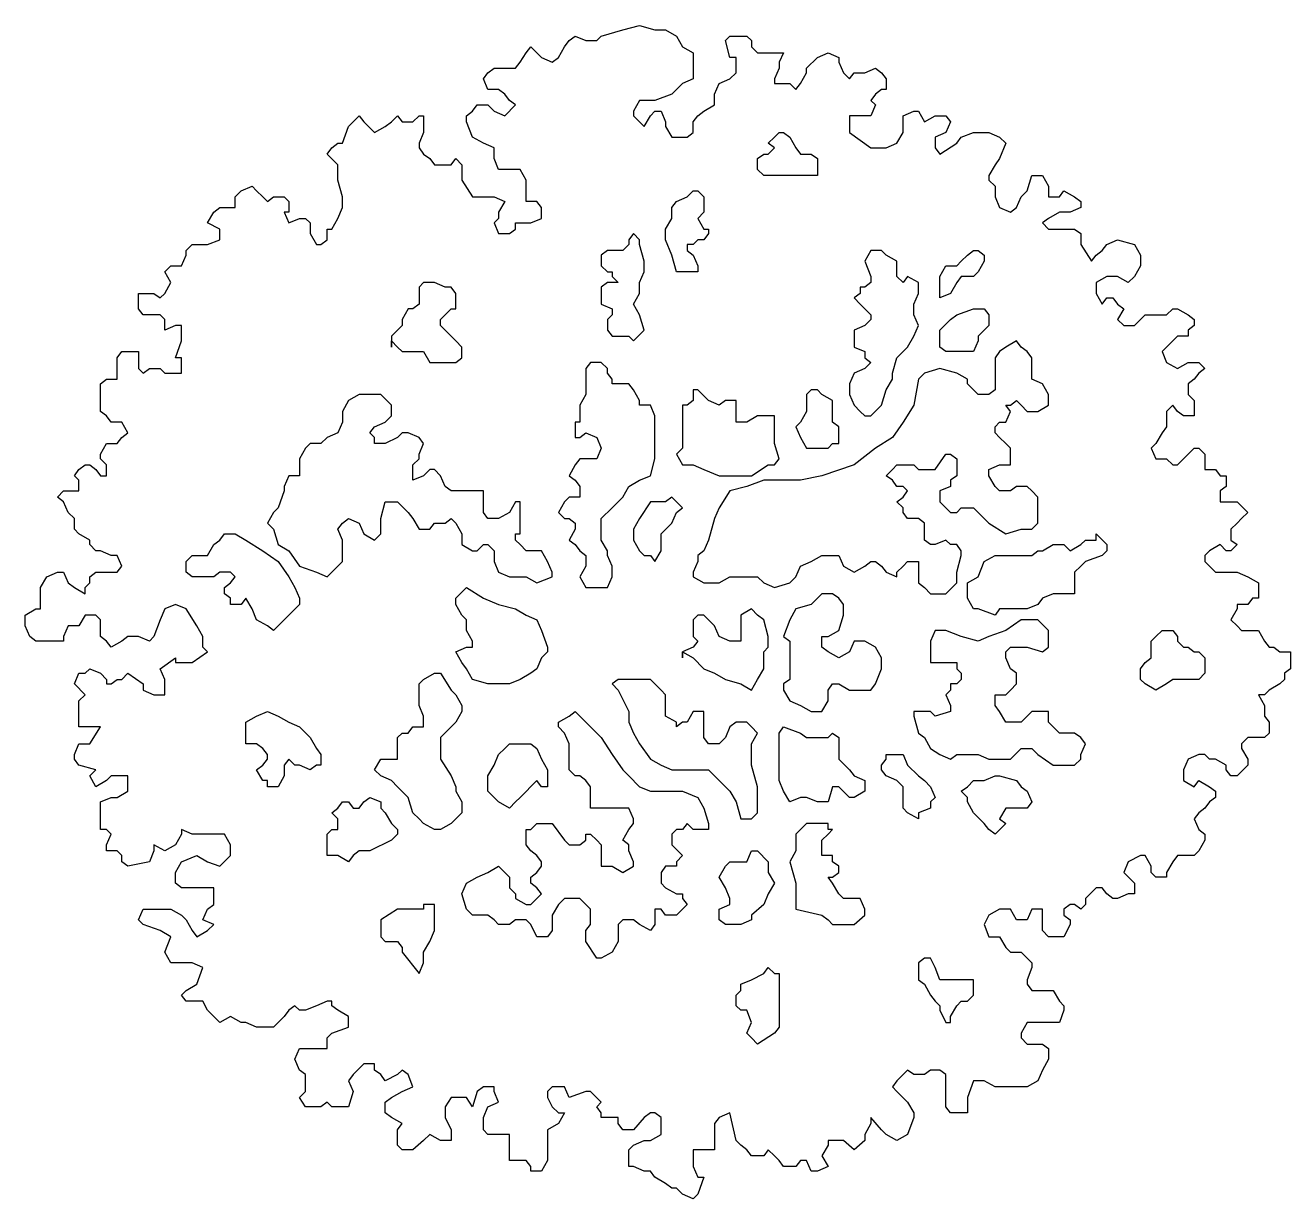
# Model space of a CAD drawing. Extents: x 39.03 to 40.75, y 6.47 to 8.06.
import ezdxf

# ---------------------------------------------------------------- set-up
doc = ezdxf.new("R2010")
doc.units = 0
doc.header["$MEASUREMENT"] = 0
doc.layers.add('www.dwgautocad.com', color=7, linetype='CONTINUOUS')

# ---------------------------------------------------------------- blocks, each defined once
blk = doc.blocks.new('AR48-www.dwgautocad.com')
at = {"layer": 'www.dwgautocad.com'}
for points in [[(-0.6195, -0.0477), (-0.6278, -0.0332), (-0.6423, -0.0103), (-0.6569, -0.0041), (-0.6714, -0.0103), (-0.6777, -0.0249), (-0.686, -0.0477), (-0.6922, -0.054), (-0.7068, -0.0477), (-0.7151, -0.0477), (-0.7213, -0.0477), (-0.7296, -0.054), (-0.7442, -0.0623), (-0.7504, -0.054), (-0.7587, -0.0477), (-0.7587, -0.0394), (-0.7587, -0.0249), (-0.7649, -0.0186), (-0.7795, -0.0186), (-0.7878, -0.0332), (-0.8023, -0.0332), (-0.8086, -0.0477), (-0.8086, -0.054), (-0.8252, -0.054), (-0.846, -0.054), (-0.8543, -0.0477), (-0.8605, -0.0332), (-0.8605, -0.0249), (-0.8605, -0.0186), (-0.846, -0.0103), (-0.8397, -0.0103), (-0.8397, 0.0042), (-0.8397, 0.0104), (-0.8397, 0.0188), (-0.8314, 0.0333), (-0.8169, 0.0395), (-0.8086, 0.0395), (-0.8023, 0.025), (-0.794, 0.0188), (-0.7795, 0.0104), (-0.7795, 0.0188), (-0.7732, 0.025), (-0.7732, 0.0333), (-0.7649, 0.0395), (-0.7504, 0.0395), (-0.7442, 0.0395), (-0.7358, 0.0395), (-0.7296, 0.0479), (-0.7358, 0.0624), (-0.7442, 0.0624), (-0.7587, 0.0686), (-0.7649, 0.0686), (-0.7732, 0.0769), (-0.7732, 0.0832), (-0.7878, 0.0915), (-0.794, 0.0977), (-0.794, 0.1123), (-0.8023, 0.1206), (-0.8086, 0.1351), (-0.8169, 0.1414), (-0.8086, 0.1497), (-0.794, 0.1497), (-0.7878, 0.1497), (-0.7878, 0.1642), (-0.794, 0.1704), (-0.7878, 0.1788), (-0.7795, 0.185), (-0.7732, 0.185), (-0.7649, 0.1788), (-0.7587, 0.1704), (-0.7504, 0.1704), (-0.7504, 0.185), (-0.7587, 0.1933), (-0.7587, 0.1995), (-0.7504, 0.2141), (-0.7358, 0.2141), (-0.7296, 0.2224), (-0.7213, 0.2286), (-0.7296, 0.2432), (-0.7358, 0.2432), (-0.7442, 0.2432), (-0.7504, 0.2515), (-0.7587, 0.2577), (-0.7587, 0.2723), (-0.7587, 0.2806), (-0.7587, 0.2868), (-0.7587, 0.2951), (-0.7504, 0.3014), (-0.7442, 0.3014), (-0.7358, 0.3014), (-0.7358, 0.3159), (-0.7358, 0.3242), (-0.7358, 0.3304), (-0.7296, 0.3388), (-0.7151, 0.3388), (-0.7068, 0.3388), (-0.7068, 0.3242), (-0.7068, 0.3159), (-0.7005, 0.3097), (-0.6922, 0.3159), (-0.6777, 0.3159), (-0.6714, 0.3097), (-0.6631, 0.3097), (-0.6569, 0.3097), (-0.6486, 0.3097), (-0.6486, 0.3159), (-0.6486, 0.3304), (-0.6569, 0.3304), (-0.6486, 0.3533), (-0.6486, 0.3678), (-0.6486, 0.3741), (-0.6569, 0.3741), (-0.6714, 0.3678), (-0.6714, 0.3824), (-0.6777, 0.3886), (-0.6922, 0.3886), (-0.7005, 0.3886), (-0.7068, 0.3969), (-0.7068, 0.4032), (-0.7068, 0.4177), (-0.6922, 0.4177), (-0.686, 0.4177), (-0.6777, 0.4115), (-0.6714, 0.4177), (-0.6631, 0.4323), (-0.6714, 0.4468), (-0.6631, 0.4551), (-0.6569, 0.4551), (-0.6486, 0.4551), (-0.6423, 0.4697), (-0.6423, 0.4759), (-0.634, 0.4842), (-0.6278, 0.4842), (-0.6133, 0.4842), (-0.5966, 0.4904), (-0.5966, 0.4988), (-0.5966, 0.505), (-0.6133, 0.5133), (-0.6049, 0.5278), (-0.5966, 0.5341), (-0.5904, 0.5341), (-0.5758, 0.5341), (-0.5758, 0.5486), (-0.5675, 0.5569), (-0.553, 0.5632), (-0.5468, 0.5569), (-0.5384, 0.5486), (-0.5322, 0.5424), (-0.5239, 0.5486), (-0.5094, 0.5486), (-0.5031, 0.5424), (-0.5031, 0.5278), (-0.5094, 0.5278), (-0.5031, 0.5133), (-0.4886, 0.5195), (-0.4803, 0.5195), (-0.474, 0.5133), (-0.474, 0.4988), (-0.4657, 0.4842), (-0.4595, 0.4842), (-0.4512, 0.4904), (-0.4512, 0.505), (-0.4449, 0.505), (-0.4366, 0.5195), (-0.4304, 0.5341), (-0.4304, 0.5424), (-0.4304, 0.5486), (-0.4366, 0.5715), (-0.4366, 0.5923), (-0.4512, 0.6068), (-0.4449, 0.6151), (-0.4366, 0.6213), (-0.4304, 0.6213), (-0.4221, 0.6442), (-0.4159, 0.6504), (-0.4075, 0.6588), (-0.4013, 0.6504), (-0.3868, 0.6359), (-0.3722, 0.6442), (-0.3639, 0.6504), (-0.3556, 0.6588), (-0.3494, 0.6504), (-0.3348, 0.6504), (-0.3265, 0.6588), (-0.3203, 0.6588), (-0.3203, 0.6504), (-0.3203, 0.6359), (-0.3265, 0.6213), (-0.3265, 0.6151), (-0.3203, 0.6068), (-0.312, 0.6006), (-0.3057, 0.5923), (-0.2829, 0.5923), (-0.2766, 0.6006), (-0.2683, 0.5923), (-0.2683, 0.5777), (-0.2683, 0.5715), (-0.2538, 0.5486), (-0.2392, 0.5486), (-0.233, 0.5486), (-0.2247, 0.5486), (-0.2101, 0.5424), (-0.2185, 0.5278), (-0.2185, 0.5195), (-0.2247, 0.5133), (-0.2185, 0.4988), (-0.2039, 0.4988), (-0.1956, 0.505), (-0.1956, 0.5133), (-0.181, 0.5133), (-0.1748, 0.5133), (-0.1603, 0.5195), (-0.1603, 0.5341), (-0.1665, 0.5424), (-0.181, 0.5424), (-0.181, 0.5486), (-0.181, 0.5569), (-0.181, 0.5715), (-0.1894, 0.586), (-0.1956, 0.586), (-0.2101, 0.586), (-0.2185, 0.586), (-0.2247, 0.6006), (-0.2247, 0.6068), (-0.2247, 0.6151), (-0.2392, 0.6213), (-0.2538, 0.6297), (-0.2621, 0.6504), (-0.2621, 0.6588), (-0.2538, 0.665), (-0.2475, 0.6733), (-0.233, 0.6733), (-0.2247, 0.665), (-0.2101, 0.6588), (-0.1956, 0.6733), (-0.2039, 0.6795), (-0.2101, 0.6878), (-0.2185, 0.6941), (-0.233, 0.6941), (-0.2392, 0.7086), (-0.233, 0.7169), (-0.2247, 0.7232), (-0.2185, 0.7232), (-0.2039, 0.7232), (-0.1956, 0.7232), (-0.1894, 0.7315), (-0.181, 0.7439), (-0.1748, 0.7523), (-0.1665, 0.7439), (-0.1603, 0.7377), (-0.1457, 0.7315), (-0.1374, 0.7377), (-0.1291, 0.7523), (-0.1229, 0.7606), (-0.1146, 0.7668), (-0.1, 0.7606), (-0.0855, 0.7606), (-0.0792, 0.7668), (-0.0501, 0.7751), (-0.0273, 0.7813), (-0.0065, 0.7751), (0.008, 0.7751), (0.0226, 0.7668), (0.0309, 0.7523), (0.0454, 0.7439), (0.0454, 0.7315), (0.0454, 0.7232), (0.0454, 0.7086), (0.0309, 0.7024), (0.0164, 0.6878), (-0.0065, 0.6795), (-0.0211, 0.6795), (-0.0273, 0.6795), (-0.0356, 0.665), (-0.0356, 0.6588), (-0.0273, 0.6504), (-0.0211, 0.6442), (-0.0127, 0.6588), (-0.0065, 0.665), (0.0018, 0.665), (0.008, 0.6504), (0.008, 0.6442), (0.0164, 0.6297), (0.0226, 0.6297), (0.0371, 0.6297), (0.0454, 0.6359), (0.0454, 0.6504), (0.0517, 0.6588), (0.06, 0.665), (0.0745, 0.6733), (0.0745, 0.6795), (0.0745, 0.6878), (0.0808, 0.7024), (0.0953, 0.7086), (0.1036, 0.7169), (0.1036, 0.7232), (0.1036, 0.7377), (0.0953, 0.7377), (0.0891, 0.7606), (0.0953, 0.7668), (0.1182, 0.7668), (0.1244, 0.7606), (0.1244, 0.7523), (0.1327, 0.7439), (0.141, 0.7439), (0.1556, 0.7439), (0.168, 0.7439), (0.1618, 0.7315), (0.1618, 0.7232), (0.1556, 0.7086), (0.1556, 0.7024), (0.1618, 0.7024), (0.168, 0.7024), (0.1763, 0.7024), (0.1847, 0.6941), (0.1909, 0.7024), (0.1992, 0.7169), (0.1992, 0.7232), (0.2138, 0.7377), (0.2283, 0.7439), (0.2428, 0.7377), (0.2428, 0.7315), (0.2491, 0.7169), (0.2574, 0.7086), (0.2636, 0.7169), (0.2782, 0.7169), (0.2927, 0.7232), (0.301, 0.7169), (0.3073, 0.7086), (0.3073, 0.7024), (0.3073, 0.6941), (0.301, 0.6941), (0.2927, 0.6878), (0.2865, 0.6795), (0.2927, 0.6733), (0.2865, 0.6588), (0.2719, 0.6588), (0.2574, 0.6588), (0.2574, 0.6504), (0.2574, 0.6359), (0.2865, 0.6151), (0.301, 0.6151), (0.3073, 0.6151), (0.3218, 0.6213), (0.3301, 0.6359), (0.3301, 0.6442), (0.3301, 0.6588), (0.3447, 0.665), (0.3509, 0.665), (0.3592, 0.6504), (0.3737, 0.6588), (0.3883, 0.6588), (0.3945, 0.6504), (0.3883, 0.6359), (0.3737, 0.6297), (0.3737, 0.6151), (0.38, 0.6068), (0.4028, 0.6213), (0.4091, 0.6297), (0.4257, 0.6359), (0.4465, 0.6359), (0.461, 0.6297), (0.4693, 0.6213), (0.461, 0.6006), (0.4548, 0.5923), (0.4465, 0.5777), (0.4465, 0.5715), (0.4548, 0.5632), (0.4548, 0.5569), (0.4548, 0.5486), (0.461, 0.5341), (0.4756, 0.5278), (0.4839, 0.5341), (0.4901, 0.5486), (0.4984, 0.5569), (0.5047, 0.5777), (0.513, 0.5777), (0.5192, 0.5777), (0.5275, 0.5632), (0.5275, 0.5486), (0.5421, 0.5486), (0.5483, 0.5569), (0.5628, 0.5486), (0.5711, 0.5424), (0.5711, 0.5341), (0.5566, 0.5278), (0.5421, 0.5278), (0.5275, 0.5195), (0.5192, 0.5133), (0.5275, 0.505), (0.5483, 0.505), (0.5628, 0.505), (0.5711, 0.4988), (0.5711, 0.4842), (0.5857, 0.4614), (0.5919, 0.4697), (0.6002, 0.4759), (0.6065, 0.4842), (0.621, 0.4904), (0.6439, 0.4842), (0.6522, 0.4697), (0.6522, 0.4614), (0.6522, 0.4551), (0.6439, 0.4406), (0.6356, 0.4323), (0.621, 0.4406), (0.6065, 0.4406), (0.5919, 0.4323), (0.5919, 0.4177), (0.6002, 0.4032), (0.6065, 0.4115), (0.6148, 0.4115), (0.621, 0.4032), (0.6293, 0.3969), (0.621, 0.3824), (0.6293, 0.3741), (0.6439, 0.3741), (0.6584, 0.3886), (0.6667, 0.3886), (0.6875, 0.3886), (0.6958, 0.3969), (0.7021, 0.3969), (0.7166, 0.3886), (0.7249, 0.3824), (0.7249, 0.3741), (0.7166, 0.3678), (0.7166, 0.3595), (0.7021, 0.3595), (0.6958, 0.3533), (0.6875, 0.345), (0.6813, 0.3388), (0.6875, 0.3242), (0.7021, 0.3159), (0.7166, 0.3242), (0.7249, 0.3242), (0.7311, 0.3242), (0.7395, 0.3159), (0.7311, 0.3097), (0.7249, 0.3014), (0.7166, 0.2951), (0.7166, 0.2868), (0.7166, 0.2806), (0.7249, 0.2723), (0.7249, 0.266), (0.7249, 0.2577), (0.7249, 0.2515), (0.7104, 0.2515), (0.7021, 0.2577), (0.6958, 0.266), (0.6875, 0.2577), (0.6875, 0.2515), (0.6875, 0.2369), (0.6813, 0.2286), (0.673, 0.2141), (0.6667, 0.2078), (0.673, 0.1933), (0.6813, 0.1933), (0.6875, 0.1933), (0.6958, 0.185), (0.7021, 0.185), (0.7104, 0.1933), (0.7166, 0.1995), (0.7249, 0.2078), (0.7311, 0.2078), (0.7395, 0.1995), (0.7395, 0.1933), (0.7395, 0.1788), (0.7457, 0.1788), (0.754, 0.1788), (0.7602, 0.1704), (0.7685, 0.1704), (0.7685, 0.1642), (0.7685, 0.1559), (0.7602, 0.1497), (0.7602, 0.1414), (0.7602, 0.1351), (0.7685, 0.1351), (0.7831, 0.1351), (0.7976, 0.1206), (0.7893, 0.1123), (0.7831, 0.106), (0.7748, 0.0977), (0.7748, 0.0832), (0.7831, 0.0769), (0.7748, 0.0686), (0.7685, 0.0686), (0.7602, 0.0769), (0.7457, 0.0686), (0.7395, 0.0624), (0.7395, 0.0541), (0.7457, 0.0479), (0.754, 0.0395), (0.7602, 0.0395), (0.7831, 0.0395), (0.7976, 0.0333), (0.8122, 0.025), (0.8122, 0.0188), (0.8122, 0.0042), (0.8039, 0.0042), (0.7976, -0.0041), (0.7893, -0.0041), (0.7831, -0.0041), (0.7831, -0.0103), (0.7748, -0.0249), (0.7831, -0.0332), (0.7893, -0.0394), (0.8039, -0.0394), (0.8122, -0.0394), (0.8205, -0.054), (0.8267, -0.0623), (0.833, -0.0623), (0.8413, -0.0685), (0.8558, -0.0685), (0.8558, -0.0831), (0.8558, -0.0914), (0.8475, -0.0976), (0.8475, -0.1059), (0.8413, -0.1121), (0.8267, -0.1205), (0.8205, -0.1267), (0.8122, -0.1267), (0.8205, -0.1412), (0.8205, -0.1558), (0.8267, -0.1641), (0.8267, -0.1786), (0.8205, -0.1849), (0.7976, -0.1849), (0.7893, -0.1932), (0.7893, -0.1994), (0.7976, -0.214), (0.7976, -0.2223), (0.7831, -0.2368), (0.7748, -0.2368), (0.7685, -0.2285), (0.7685, -0.2223), (0.754, -0.214), (0.7457, -0.214), (0.7395, -0.2077), (0.7311, -0.2077), (0.7166, -0.214), (0.7104, -0.2285), (0.7104, -0.2431), (0.7249, -0.2514), (0.7311, -0.2431), (0.7457, -0.2514), (0.754, -0.2576), (0.754, -0.2659), (0.7457, -0.2721), (0.7395, -0.2805), (0.7311, -0.2867), (0.7249, -0.295), (0.7311, -0.3095), (0.7395, -0.3158), (0.7395, -0.3241), (0.7311, -0.3386), (0.7249, -0.3449), (0.7104, -0.3449), (0.7021, -0.3449), (0.6958, -0.3532), (0.6875, -0.3677), (0.6875, -0.374), (0.6813, -0.374), (0.673, -0.374), (0.6667, -0.3677), (0.6667, -0.3594), (0.6584, -0.3449), (0.6522, -0.3449), (0.6356, -0.3532), (0.6293, -0.3677), (0.6439, -0.3823), (0.6439, -0.3968), (0.6356, -0.3968), (0.621, -0.4031), (0.6148, -0.4031), (0.6065, -0.3968), (0.6002, -0.3885), (0.5919, -0.3885), (0.5774, -0.4031), (0.5774, -0.4114), (0.5711, -0.4176), (0.5628, -0.4114), (0.5566, -0.4114), (0.5483, -0.4176), (0.5483, -0.4259), (0.5566, -0.4321), (0.5566, -0.4384), (0.5483, -0.455), (0.5421, -0.455), (0.5275, -0.455), (0.5192, -0.4467), (0.5192, -0.4384), (0.5192, -0.4321), (0.5192, -0.4176), (0.5047, -0.4176), (0.4984, -0.4321), (0.4839, -0.4321), (0.4756, -0.4176), (0.461, -0.4176), (0.4465, -0.4259), (0.4402, -0.4384), (0.4465, -0.455), (0.4548, -0.455), (0.461, -0.455), (0.4693, -0.4695), (0.4756, -0.4758), (0.4901, -0.4758), (0.4984, -0.4841), (0.5047, -0.4903), (0.5047, -0.4966), (0.4984, -0.5132), (0.4984, -0.5194), (0.5047, -0.5277), (0.513, -0.5277), (0.5337, -0.5277), (0.5421, -0.5423), (0.5483, -0.5485), (0.5483, -0.5547), (0.5421, -0.5714), (0.5337, -0.5714), (0.5192, -0.5714), (0.5047, -0.5714), (0.4984, -0.5714), (0.4901, -0.5859), (0.4901, -0.5921), (0.4984, -0.6005), (0.5192, -0.6005), (0.5275, -0.6067), (0.5275, -0.615), (0.5275, -0.6212), (0.5192, -0.6358), (0.513, -0.6503), (0.4984, -0.6586), (0.4839, -0.6586), (0.461, -0.6586), (0.4548, -0.6586), (0.4402, -0.6503), (0.4319, -0.6503), (0.4257, -0.6503), (0.4174, -0.6732), (0.4174, -0.694), (0.3945, -0.694), (0.3883, -0.6856), (0.3883, -0.6794), (0.3883, -0.6649), (0.3883, -0.6586), (0.3883, -0.642), (0.38, -0.6358), (0.3675, -0.6358), (0.3592, -0.642), (0.3447, -0.642), (0.3363, -0.6358), (0.3301, -0.642), (0.3218, -0.6503), (0.3156, -0.6586), (0.3218, -0.6649), (0.3363, -0.6794), (0.3447, -0.694), (0.3447, -0.7002), (0.3363, -0.723), (0.3218, -0.7314), (0.3073, -0.723), (0.301, -0.7168), (0.2865, -0.7002), (0.2865, -0.7085), (0.2782, -0.723), (0.2782, -0.7314), (0.2636, -0.7438), (0.2491, -0.7314), (0.2345, -0.7314), (0.2283, -0.7314), (0.2283, -0.7376), (0.22, -0.7521), (0.2283, -0.7667), (0.2138, -0.7729), (0.2054, -0.7729), (0.1992, -0.7584), (0.1909, -0.7584), (0.1847, -0.7667), (0.168, -0.7667), (0.1618, -0.7584), (0.1556, -0.7521), (0.1473, -0.7438), (0.141, -0.7521), (0.1244, -0.7521), (0.1182, -0.7438), (0.1099, -0.7376), (0.1036, -0.7314), (0.0953, -0.694), (0.0808, -0.7002), (0.0745, -0.7085), (0.0745, -0.723), (0.0745, -0.7438), (0.06, -0.7438), (0.0454, -0.7438), (0.0454, -0.7521), (0.0454, -0.7667), (0.0517, -0.7812), (0.06, -0.7812), (0.0517, -0.8041), (0.0454, -0.8103), (0.0309, -0.8041), (0.0226, -0.7958), (0.0164, -0.7958), (0.008, -0.7895), (-0.0065, -0.7812), (-0.0127, -0.7729), (-0.0211, -0.7729), (-0.0356, -0.7667), (-0.0418, -0.7667), (-0.0418, -0.7521), (-0.0418, -0.7438), (-0.0356, -0.7376), (-0.0211, -0.7314), (-0.0127, -0.7314), (0.0018, -0.723), (0.0018, -0.7002), (-0.0065, -0.694), (-0.0127, -0.694), (-0.0211, -0.7002), (-0.0356, -0.7168), (-0.0501, -0.7168), (-0.0564, -0.7085), (-0.0564, -0.7002), (-0.0792, -0.7002), (-0.0792, -0.694), (-0.0855, -0.6856), (-0.0792, -0.6794), (-0.0938, -0.6649), (-0.1, -0.6649), (-0.1229, -0.6732), (-0.1291, -0.6586), (-0.1457, -0.6586), (-0.152, -0.6649), (-0.152, -0.6732), (-0.1457, -0.6856), (-0.1374, -0.694), (-0.1291, -0.694), (-0.1374, -0.7085), (-0.152, -0.7168), (-0.152, -0.723), (-0.152, -0.7314), (-0.152, -0.7438), (-0.152, -0.7584), (-0.1603, -0.7729), (-0.1748, -0.7729), (-0.1748, -0.7667), (-0.181, -0.7584), (-0.1894, -0.7584), (-0.2039, -0.7584), (-0.2039, -0.7521), (-0.2039, -0.7376), (-0.2039, -0.723), (-0.2185, -0.723), (-0.233, -0.723), (-0.2392, -0.7168), (-0.2392, -0.7085), (-0.2392, -0.7002), (-0.233, -0.6856), (-0.2185, -0.6794), (-0.2247, -0.6649), (-0.2247, -0.6586), (-0.2392, -0.6586), (-0.2475, -0.6649), (-0.2538, -0.6856), (-0.2621, -0.6732), (-0.2766, -0.6732), (-0.2829, -0.6732), (-0.2912, -0.6856), (-0.2912, -0.7002), (-0.2829, -0.7168), (-0.2829, -0.7314), (-0.2974, -0.7314), (-0.312, -0.723), (-0.3203, -0.7314), (-0.3348, -0.7438), (-0.3494, -0.7438), (-0.3556, -0.7376), (-0.3556, -0.7168), (-0.3494, -0.7085), (-0.3639, -0.7002), (-0.3722, -0.694), (-0.3722, -0.6794), (-0.3639, -0.6732), (-0.3494, -0.6649), (-0.3348, -0.6586), (-0.341, -0.642), (-0.3494, -0.6358), (-0.3556, -0.642), (-0.3722, -0.6503), (-0.3784, -0.642), (-0.3868, -0.6358), (-0.3868, -0.6275), (-0.4013, -0.6275), (-0.4159, -0.642), (-0.4221, -0.6503), (-0.4159, -0.6649), (-0.4221, -0.6856), (-0.4449, -0.6856), (-0.4512, -0.6794), (-0.4595, -0.6856), (-0.4803, -0.6856), (-0.4886, -0.6732), (-0.4803, -0.6649), (-0.4803, -0.6586), (-0.4803, -0.642), (-0.4886, -0.6358), (-0.4948, -0.6212), (-0.4886, -0.6067), (-0.4803, -0.6067), (-0.4595, -0.6067), (-0.4512, -0.6067), (-0.4512, -0.5921), (-0.4449, -0.5859), (-0.4221, -0.5776), (-0.4221, -0.5714), (-0.4221, -0.5631), (-0.4366, -0.5547), (-0.4449, -0.5485), (-0.4449, -0.5423), (-0.4512, -0.5423), (-0.4657, -0.5485), (-0.4803, -0.5547), (-0.4886, -0.5547), (-0.4948, -0.5485), (-0.5031, -0.5547), (-0.5094, -0.5631), (-0.5239, -0.5776), (-0.5384, -0.5776), (-0.5468, -0.5776), (-0.5613, -0.5714), (-0.5675, -0.5714), (-0.5821, -0.5631), (-0.5966, -0.5714), (-0.6133, -0.5547), (-0.6195, -0.5423), (-0.6423, -0.5423), (-0.6486, -0.534), (-0.6423, -0.5277), (-0.6278, -0.5194), (-0.6195, -0.4966), (-0.634, -0.4903), (-0.6631, -0.4903), (-0.6714, -0.4758), (-0.6631, -0.455), (-0.6777, -0.4467), (-0.7005, -0.4384), (-0.7068, -0.4321), (-0.7005, -0.4176), (-0.6777, -0.4176), (-0.6631, -0.4176), (-0.6486, -0.4259), (-0.6423, -0.4321), (-0.634, -0.4467), (-0.6278, -0.455), (-0.6133, -0.4467), (-0.6049, -0.4384), (-0.6195, -0.4321), (-0.6133, -0.4176), (-0.6049, -0.4114), (-0.6049, -0.3968), (-0.6049, -0.3885), (-0.6195, -0.3885), (-0.6486, -0.3885), (-0.6569, -0.3823), (-0.6569, -0.3677), (-0.6486, -0.3532), (-0.6278, -0.3449), (-0.6133, -0.3532), (-0.5966, -0.3594), (-0.5821, -0.3449), (-0.5821, -0.3303), (-0.5904, -0.3158), (-0.5966, -0.3158), (-0.6195, -0.3158), (-0.634, -0.3158), (-0.6486, -0.3095), (-0.6486, -0.3158), (-0.6569, -0.3303), (-0.6714, -0.3386), (-0.686, -0.3303), (-0.686, -0.3386), (-0.6922, -0.3532), (-0.7213, -0.3594), (-0.7296, -0.3532), (-0.7296, -0.3449), (-0.7358, -0.3386), (-0.7504, -0.3386), (-0.7504, -0.3303), (-0.7442, -0.3158), (-0.7504, -0.3095), (-0.7587, -0.3095), (-0.7587, -0.2721), (-0.7442, -0.2659), (-0.7358, -0.2659), (-0.7213, -0.2576), (-0.7213, -0.2514), (-0.7213, -0.2368), (-0.7442, -0.2368), (-0.7504, -0.2431), (-0.7649, -0.2514), (-0.7732, -0.2368), (-0.7649, -0.2285), (-0.7878, -0.2223), (-0.794, -0.214), (-0.794, -0.2077), (-0.7878, -0.1932), (-0.7732, -0.1932), (-0.7587, -0.1703), (-0.7732, -0.1703), (-0.7878, -0.1703), (-0.7878, -0.1558), (-0.7878, -0.1495), (-0.7878, -0.135), (-0.7795, -0.1267), (-0.794, -0.1121), (-0.7878, -0.0976), (-0.7795, -0.0976), (-0.7732, -0.0914), (-0.7587, -0.0976), (-0.7504, -0.1059), (-0.7504, -0.1121), (-0.7442, -0.1121), (-0.7358, -0.1059), (-0.7296, -0.1059), (-0.7213, -0.0976), (-0.7005, -0.1121), (-0.7005, -0.1205), (-0.686, -0.1267), (-0.6714, -0.1267), (-0.6714, -0.1205), (-0.6714, -0.1059), (-0.6777, -0.0914), (-0.6569, -0.0768), (-0.6569, -0.0831), (-0.634, -0.0831), (-0.6133, -0.0685), (-0.6195, -0.0623), (-0.6195, -0.0477), (-0.6195, -0.0477)], [(-0.6195, -0.0477), (-0.6278, -0.0332), (-0.6423, -0.0103), (-0.6569, -0.0041), (-0.6714, -0.0103), (-0.6777, -0.0249), (-0.686, -0.0477), (-0.6922, -0.054), (-0.7068, -0.0477), (-0.7151, -0.0477), (-0.7213, -0.0477), (-0.7296, -0.054), (-0.7442, -0.0623), (-0.7504, -0.054), (-0.7587, -0.0477), (-0.7587, -0.0394), (-0.7587, -0.0249), (-0.7649, -0.0186), (-0.7795, -0.0186), (-0.7878, -0.0332), (-0.8023, -0.0332), (-0.8086, -0.0477), (-0.8086, -0.054), (-0.8252, -0.054), (-0.846, -0.054), (-0.8543, -0.0477), (-0.8605, -0.0332), (-0.8605, -0.0249), (-0.8605, -0.0186), (-0.846, -0.0103), (-0.8397, -0.0103), (-0.8397, 0.0042), (-0.8397, 0.0104), (-0.8397, 0.0188), (-0.8314, 0.0333), (-0.8169, 0.0395), (-0.8086, 0.0395), (-0.8023, 0.025), (-0.794, 0.0188), (-0.7795, 0.0104), (-0.7795, 0.0188), (-0.7732, 0.025), (-0.7732, 0.0333), (-0.7649, 0.0395), (-0.7504, 0.0395), (-0.7442, 0.0395), (-0.7358, 0.0395), (-0.7296, 0.0479), (-0.7358, 0.0624), (-0.7442, 0.0624), (-0.7587, 0.0686), (-0.7649, 0.0686), (-0.7732, 0.0769), (-0.7732, 0.0832), (-0.7878, 0.0915), (-0.794, 0.0977), (-0.794, 0.1123), (-0.8023, 0.1206), (-0.8086, 0.1351), (-0.8169, 0.1414), (-0.8086, 0.1497), (-0.794, 0.1497), (-0.7878, 0.1497), (-0.7878, 0.1642), (-0.794, 0.1704), (-0.7878, 0.1788), (-0.7795, 0.185), (-0.7732, 0.185), (-0.7649, 0.1788), (-0.7587, 0.1704), (-0.7504, 0.1704), (-0.7504, 0.185), (-0.7587, 0.1933), (-0.7587, 0.1995), (-0.7504, 0.2141), (-0.7358, 0.2141), (-0.7296, 0.2224), (-0.7213, 0.2286), (-0.7296, 0.2432), (-0.7358, 0.2432), (-0.7442, 0.2432), (-0.7504, 0.2515), (-0.7587, 0.2577), (-0.7587, 0.2723), (-0.7587, 0.2806), (-0.7587, 0.2868), (-0.7587, 0.2951), (-0.7504, 0.3014), (-0.7442, 0.3014), (-0.7358, 0.3014), (-0.7358, 0.3159), (-0.7358, 0.3242), (-0.7358, 0.3304), (-0.7296, 0.3388), (-0.7151, 0.3388), (-0.7068, 0.3388), (-0.7068, 0.3242), (-0.7068, 0.3159), (-0.7005, 0.3097), (-0.6922, 0.3159), (-0.6777, 0.3159), (-0.6714, 0.3097), (-0.6631, 0.3097), (-0.6569, 0.3097), (-0.6486, 0.3097), (-0.6486, 0.3159), (-0.6486, 0.3304), (-0.6569, 0.3304), (-0.6486, 0.3533), (-0.6486, 0.3678), (-0.6486, 0.3741), (-0.6569, 0.3741), (-0.6714, 0.3678), (-0.6714, 0.3824), (-0.6777, 0.3886), (-0.6922, 0.3886), (-0.7005, 0.3886), (-0.7068, 0.3969), (-0.7068, 0.4032), (-0.7068, 0.4177), (-0.6922, 0.4177), (-0.686, 0.4177), (-0.6777, 0.4115), (-0.6714, 0.4177), (-0.6631, 0.4323), (-0.6714, 0.4468), (-0.6631, 0.4551), (-0.6569, 0.4551), (-0.6486, 0.4551), (-0.6423, 0.4697), (-0.6423, 0.4759), (-0.634, 0.4842), (-0.6278, 0.4842), (-0.6133, 0.4842), (-0.5966, 0.4904), (-0.5966, 0.4988), (-0.5966, 0.505), (-0.6133, 0.5133), (-0.6049, 0.5278), (-0.5966, 0.5341), (-0.5904, 0.5341), (-0.5758, 0.5341), (-0.5758, 0.5486), (-0.5675, 0.5569), (-0.553, 0.5632), (-0.5468, 0.5569), (-0.5384, 0.5486), (-0.5322, 0.5424), (-0.5239, 0.5486), (-0.5094, 0.5486), (-0.5031, 0.5424), (-0.5031, 0.5278), (-0.5094, 0.5278), (-0.5031, 0.5133), (-0.4886, 0.5195), (-0.4803, 0.5195), (-0.474, 0.5133), (-0.474, 0.4988), (-0.4657, 0.4842), (-0.4595, 0.4842), (-0.4512, 0.4904), (-0.4512, 0.505), (-0.4449, 0.505), (-0.4366, 0.5195), (-0.4304, 0.5341), (-0.4304, 0.5424), (-0.4304, 0.5486), (-0.4366, 0.5715), (-0.4366, 0.5923), (-0.4512, 0.6068), (-0.4449, 0.6151), (-0.4366, 0.6213), (-0.4304, 0.6213), (-0.4221, 0.6442), (-0.4159, 0.6504), (-0.4075, 0.6588), (-0.4013, 0.6504), (-0.3868, 0.6359), (-0.3722, 0.6442), (-0.3639, 0.6504), (-0.3556, 0.6588), (-0.3494, 0.6504), (-0.3348, 0.6504), (-0.3265, 0.6588), (-0.3203, 0.6588), (-0.3203, 0.6504), (-0.3203, 0.6359), (-0.3265, 0.6213), (-0.3265, 0.6151), (-0.3203, 0.6068), (-0.312, 0.6006), (-0.3057, 0.5923), (-0.2829, 0.5923), (-0.2766, 0.6006), (-0.2683, 0.5923), (-0.2683, 0.5777), (-0.2683, 0.5715), (-0.2538, 0.5486), (-0.2392, 0.5486), (-0.233, 0.5486), (-0.2247, 0.5486), (-0.2101, 0.5424), (-0.2185, 0.5278), (-0.2185, 0.5195), (-0.2247, 0.5133), (-0.2185, 0.4988), (-0.2039, 0.4988), (-0.1956, 0.505), (-0.1956, 0.5133), (-0.181, 0.5133), (-0.1748, 0.5133), (-0.1603, 0.5195), (-0.1603, 0.5341), (-0.1665, 0.5424), (-0.181, 0.5424), (-0.181, 0.5486), (-0.181, 0.5569), (-0.181, 0.5715), (-0.1894, 0.586), (-0.1956, 0.586), (-0.2101, 0.586), (-0.2185, 0.586), (-0.2247, 0.6006), (-0.2247, 0.6068), (-0.2247, 0.6151), (-0.2392, 0.6213), (-0.2538, 0.6297), (-0.2621, 0.6504), (-0.2621, 0.6588), (-0.2538, 0.665), (-0.2475, 0.6733), (-0.233, 0.6733), (-0.2247, 0.665), (-0.2101, 0.6588), (-0.1956, 0.6733), (-0.2039, 0.6795), (-0.2101, 0.6878), (-0.2185, 0.6941), (-0.233, 0.6941), (-0.2392, 0.7086), (-0.233, 0.7169), (-0.2247, 0.7232), (-0.2185, 0.7232), (-0.2039, 0.7232), (-0.1956, 0.7232), (-0.1894, 0.7315), (-0.181, 0.7439), (-0.1748, 0.7523), (-0.1665, 0.7439), (-0.1603, 0.7377), (-0.1457, 0.7315), (-0.1374, 0.7377), (-0.1291, 0.7523), (-0.1229, 0.7606), (-0.1146, 0.7668), (-0.1, 0.7606), (-0.0855, 0.7606), (-0.0792, 0.7668), (-0.0501, 0.7751), (-0.0273, 0.7813), (-0.0065, 0.7751), (0.008, 0.7751), (0.0226, 0.7668), (0.0309, 0.7523), (0.0454, 0.7439), (0.0454, 0.7315), (0.0454, 0.7232), (0.0454, 0.7086), (0.0309, 0.7024), (0.0164, 0.6878), (-0.0065, 0.6795), (-0.0211, 0.6795), (-0.0273, 0.6795), (-0.0356, 0.665), (-0.0356, 0.6588), (-0.0273, 0.6504), (-0.0211, 0.6442), (-0.0127, 0.6588), (-0.0065, 0.665), (0.0018, 0.665), (0.008, 0.6504), (0.008, 0.6442), (0.0164, 0.6297), (0.0226, 0.6297), (0.0371, 0.6297), (0.0454, 0.6359), (0.0454, 0.6504), (0.0517, 0.6588), (0.06, 0.665), (0.0745, 0.6733), (0.0745, 0.6795), (0.0745, 0.6878), (0.0808, 0.7024), (0.0953, 0.7086), (0.1036, 0.7169), (0.1036, 0.7232), (0.1036, 0.7377), (0.0953, 0.7377), (0.0891, 0.7606), (0.0953, 0.7668), (0.1182, 0.7668), (0.1244, 0.7606), (0.1244, 0.7523), (0.1327, 0.7439), (0.141, 0.7439), (0.1556, 0.7439), (0.168, 0.7439), (0.1618, 0.7315), (0.1618, 0.7232), (0.1556, 0.7086), (0.1556, 0.7024), (0.1618, 0.7024), (0.168, 0.7024), (0.1763, 0.7024), (0.1847, 0.6941), (0.1909, 0.7024), (0.1992, 0.7169), (0.1992, 0.7232), (0.2138, 0.7377), (0.2283, 0.7439), (0.2428, 0.7377), (0.2428, 0.7315), (0.2491, 0.7169), (0.2574, 0.7086), (0.2636, 0.7169), (0.2782, 0.7169), (0.2927, 0.7232), (0.301, 0.7169), (0.3073, 0.7086), (0.3073, 0.7024), (0.3073, 0.6941), (0.301, 0.6941), (0.2927, 0.6878), (0.2865, 0.6795), (0.2927, 0.6733), (0.2865, 0.6588), (0.2719, 0.6588), (0.2574, 0.6588), (0.2574, 0.6504), (0.2574, 0.6359), (0.2865, 0.6151), (0.301, 0.6151), (0.3073, 0.6151), (0.3218, 0.6213), (0.3301, 0.6359), (0.3301, 0.6442), (0.3301, 0.6588), (0.3447, 0.665), (0.3509, 0.665), (0.3592, 0.6504), (0.3737, 0.6588), (0.3883, 0.6588), (0.3945, 0.6504), (0.3883, 0.6359), (0.3737, 0.6297), (0.3737, 0.6151), (0.38, 0.6068), (0.4028, 0.6213), (0.4091, 0.6297), (0.4257, 0.6359), (0.4465, 0.6359), (0.461, 0.6297), (0.4693, 0.6213), (0.461, 0.6006), (0.4548, 0.5923), (0.4465, 0.5777), (0.4465, 0.5715), (0.4548, 0.5632), (0.4548, 0.5569), (0.4548, 0.5486), (0.461, 0.5341), (0.4756, 0.5278), (0.4839, 0.5341), (0.4901, 0.5486), (0.4984, 0.5569), (0.5047, 0.5777), (0.513, 0.5777), (0.5192, 0.5777), (0.5275, 0.5632), (0.5275, 0.5486), (0.5421, 0.5486), (0.5483, 0.5569), (0.5628, 0.5486), (0.5711, 0.5424), (0.5711, 0.5341), (0.5566, 0.5278), (0.5421, 0.5278), (0.5275, 0.5195), (0.5192, 0.5133), (0.5275, 0.505), (0.5483, 0.505), (0.5628, 0.505), (0.5711, 0.4988), (0.5711, 0.4842), (0.5857, 0.4614), (0.5919, 0.4697), (0.6002, 0.4759), (0.6065, 0.4842), (0.621, 0.4904), (0.6439, 0.4842), (0.6522, 0.4697), (0.6522, 0.4614), (0.6522, 0.4551), (0.6439, 0.4406), (0.6356, 0.4323), (0.621, 0.4406), (0.6065, 0.4406), (0.5919, 0.4323), (0.5919, 0.4177), (0.6002, 0.4032), (0.6065, 0.4115), (0.6148, 0.4115), (0.621, 0.4032), (0.6293, 0.3969), (0.621, 0.3824), (0.6293, 0.3741), (0.6439, 0.3741), (0.6584, 0.3886), (0.6667, 0.3886), (0.6875, 0.3886), (0.6958, 0.3969), (0.7021, 0.3969), (0.7166, 0.3886), (0.7249, 0.3824), (0.7249, 0.3741), (0.7166, 0.3678), (0.7166, 0.3595), (0.7021, 0.3595), (0.6958, 0.3533), (0.6875, 0.345), (0.6813, 0.3388), (0.6875, 0.3242), (0.7021, 0.3159), (0.7166, 0.3242), (0.7249, 0.3242), (0.7311, 0.3242), (0.7395, 0.3159), (0.7311, 0.3097), (0.7249, 0.3014), (0.7166, 0.2951), (0.7166, 0.2868), (0.7166, 0.2806), (0.7249, 0.2723), (0.7249, 0.266), (0.7249, 0.2577), (0.7249, 0.2515), (0.7104, 0.2515), (0.7021, 0.2577), (0.6958, 0.266), (0.6875, 0.2577), (0.6875, 0.2515), (0.6875, 0.2369), (0.6813, 0.2286), (0.673, 0.2141), (0.6667, 0.2078), (0.673, 0.1933), (0.6813, 0.1933), (0.6875, 0.1933), (0.6958, 0.185), (0.7021, 0.185), (0.7104, 0.1933), (0.7166, 0.1995), (0.7249, 0.2078), (0.7311, 0.2078), (0.7395, 0.1995), (0.7395, 0.1933), (0.7395, 0.1788), (0.7457, 0.1788), (0.754, 0.1788), (0.7602, 0.1704), (0.7685, 0.1704), (0.7685, 0.1642), (0.7685, 0.1559), (0.7602, 0.1497), (0.7602, 0.1414), (0.7602, 0.1351), (0.7685, 0.1351), (0.7831, 0.1351), (0.7976, 0.1206), (0.7893, 0.1123), (0.7831, 0.106), (0.7748, 0.0977), (0.7748, 0.0832), (0.7831, 0.0769), (0.7748, 0.0686), (0.7685, 0.0686), (0.7602, 0.0769), (0.7457, 0.0686), (0.7395, 0.0624), (0.7395, 0.0541), (0.7457, 0.0479), (0.754, 0.0395), (0.7602, 0.0395), (0.7831, 0.0395), (0.7976, 0.0333), (0.8122, 0.025), (0.8122, 0.0188), (0.8122, 0.0042), (0.8039, 0.0042), (0.7976, -0.0041), (0.7893, -0.0041), (0.7831, -0.0041), (0.7831, -0.0103), (0.7748, -0.0249), (0.7831, -0.0332), (0.7893, -0.0394), (0.8039, -0.0394), (0.8122, -0.0394), (0.8205, -0.054), (0.8267, -0.0623), (0.833, -0.0623), (0.8413, -0.0685), (0.8558, -0.0685), (0.8558, -0.0831), (0.8558, -0.0914), (0.8475, -0.0976), (0.8475, -0.1059), (0.8413, -0.1121), (0.8267, -0.1205), (0.8205, -0.1267), (0.8122, -0.1267), (0.8205, -0.1412), (0.8205, -0.1558), (0.8267, -0.1641), (0.8267, -0.1786), (0.8205, -0.1849), (0.7976, -0.1849), (0.7893, -0.1932), (0.7893, -0.1994), (0.7976, -0.214), (0.7976, -0.2223), (0.7831, -0.2368), (0.7748, -0.2368), (0.7685, -0.2285), (0.7685, -0.2223), (0.754, -0.214), (0.7457, -0.214), (0.7395, -0.2077), (0.7311, -0.2077), (0.7166, -0.214), (0.7104, -0.2285), (0.7104, -0.2431), (0.7249, -0.2514), (0.7311, -0.2431), (0.7457, -0.2514), (0.754, -0.2576), (0.754, -0.2659), (0.7457, -0.2721), (0.7395, -0.2805), (0.7311, -0.2867), (0.7249, -0.295), (0.7311, -0.3095), (0.7395, -0.3158), (0.7395, -0.3241), (0.7311, -0.3386), (0.7249, -0.3449), (0.7104, -0.3449), (0.7021, -0.3449), (0.6958, -0.3532), (0.6875, -0.3677), (0.6875, -0.374), (0.6813, -0.374), (0.673, -0.374), (0.6667, -0.3677), (0.6667, -0.3594), (0.6584, -0.3449), (0.6522, -0.3449), (0.6356, -0.3532), (0.6293, -0.3677), (0.6439, -0.3823), (0.6439, -0.3968), (0.6356, -0.3968), (0.621, -0.4031), (0.6148, -0.4031), (0.6065, -0.3968), (0.6002, -0.3885), (0.5919, -0.3885), (0.5774, -0.4031), (0.5774, -0.4114), (0.5711, -0.4176), (0.5628, -0.4114), (0.5566, -0.4114), (0.5483, -0.4176), (0.5483, -0.4259), (0.5566, -0.4321), (0.5566, -0.4384), (0.5483, -0.455), (0.5421, -0.455), (0.5275, -0.455), (0.5192, -0.4467), (0.5192, -0.4384), (0.5192, -0.4321), (0.5192, -0.4176), (0.5047, -0.4176), (0.4984, -0.4321), (0.4839, -0.4321), (0.4756, -0.4176), (0.461, -0.4176), (0.4465, -0.4259), (0.4402, -0.4384), (0.4465, -0.455), (0.4548, -0.455), (0.461, -0.455), (0.4693, -0.4695), (0.4756, -0.4758), (0.4901, -0.4758), (0.4984, -0.4841), (0.5047, -0.4903), (0.5047, -0.4966), (0.4984, -0.5132), (0.4984, -0.5194), (0.5047, -0.5277), (0.513, -0.5277), (0.5337, -0.5277), (0.5421, -0.5423), (0.5483, -0.5485), (0.5483, -0.5547), (0.5421, -0.5714), (0.5337, -0.5714), (0.5192, -0.5714), (0.5047, -0.5714), (0.4984, -0.5714), (0.4901, -0.5859), (0.4901, -0.5921), (0.4984, -0.6005), (0.5192, -0.6005), (0.5275, -0.6067), (0.5275, -0.615), (0.5275, -0.6212), (0.5192, -0.6358), (0.513, -0.6503), (0.4984, -0.6586), (0.4839, -0.6586), (0.461, -0.6586), (0.4548, -0.6586), (0.4402, -0.6503), (0.4319, -0.6503), (0.4257, -0.6503), (0.4174, -0.6732), (0.4174, -0.694), (0.3945, -0.694), (0.3883, -0.6856), (0.3883, -0.6794), (0.3883, -0.6649), (0.3883, -0.6586), (0.3883, -0.642), (0.38, -0.6358), (0.3675, -0.6358), (0.3592, -0.642), (0.3447, -0.642), (0.3363, -0.6358), (0.3301, -0.642), (0.3218, -0.6503), (0.3156, -0.6586), (0.3218, -0.6649), (0.3363, -0.6794), (0.3447, -0.694), (0.3447, -0.7002), (0.3363, -0.723), (0.3218, -0.7314), (0.3073, -0.723), (0.301, -0.7168), (0.2865, -0.7002), (0.2865, -0.7085), (0.2782, -0.723), (0.2782, -0.7314), (0.2636, -0.7438), (0.2491, -0.7314), (0.2345, -0.7314), (0.2283, -0.7314), (0.2283, -0.7376), (0.22, -0.7521), (0.2283, -0.7667), (0.2138, -0.7729), (0.2054, -0.7729), (0.1992, -0.7584), (0.1909, -0.7584), (0.1847, -0.7667), (0.168, -0.7667), (0.1618, -0.7584), (0.1556, -0.7521), (0.1473, -0.7438), (0.141, -0.7521), (0.1244, -0.7521), (0.1182, -0.7438), (0.1099, -0.7376), (0.1036, -0.7314), (0.0953, -0.694), (0.0808, -0.7002), (0.0745, -0.7085), (0.0745, -0.723), (0.0745, -0.7438), (0.06, -0.7438), (0.0454, -0.7438), (0.0454, -0.7521), (0.0454, -0.7667), (0.0517, -0.7812), (0.06, -0.7812), (0.0517, -0.8041), (0.0454, -0.8103), (0.0309, -0.8041), (0.0226, -0.7958), (0.0164, -0.7958), (0.008, -0.7895), (-0.0065, -0.7812), (-0.0127, -0.7729), (-0.0211, -0.7729), (-0.0356, -0.7667), (-0.0418, -0.7667), (-0.0418, -0.7521), (-0.0418, -0.7438), (-0.0356, -0.7376), (-0.0211, -0.7314), (-0.0127, -0.7314), (0.0018, -0.723), (0.0018, -0.7002), (-0.0065, -0.694), (-0.0127, -0.694), (-0.0211, -0.7002), (-0.0356, -0.7168), (-0.0501, -0.7168), (-0.0564, -0.7085), (-0.0564, -0.7002), (-0.0792, -0.7002), (-0.0792, -0.694), (-0.0855, -0.6856), (-0.0792, -0.6794), (-0.0938, -0.6649), (-0.1, -0.6649), (-0.1229, -0.6732), (-0.1291, -0.6586), (-0.1457, -0.6586), (-0.152, -0.6649), (-0.152, -0.6732), (-0.1457, -0.6856), (-0.1374, -0.694), (-0.1291, -0.694), (-0.1374, -0.7085), (-0.152, -0.7168), (-0.152, -0.723), (-0.152, -0.7314), (-0.152, -0.7438), (-0.152, -0.7584), (-0.1603, -0.7729), (-0.1748, -0.7729), (-0.1748, -0.7667), (-0.181, -0.7584), (-0.1894, -0.7584), (-0.2039, -0.7584), (-0.2039, -0.7521), (-0.2039, -0.7376), (-0.2039, -0.723), (-0.2185, -0.723), (-0.233, -0.723), (-0.2392, -0.7168), (-0.2392, -0.7085), (-0.2392, -0.7002), (-0.233, -0.6856), (-0.2185, -0.6794), (-0.2247, -0.6649), (-0.2247, -0.6586), (-0.2392, -0.6586), (-0.2475, -0.6649), (-0.2538, -0.6856), (-0.2621, -0.6732), (-0.2766, -0.6732), (-0.2829, -0.6732), (-0.2912, -0.6856), (-0.2912, -0.7002), (-0.2829, -0.7168), (-0.2829, -0.7314), (-0.2974, -0.7314), (-0.312, -0.723), (-0.3203, -0.7314), (-0.3348, -0.7438), (-0.3494, -0.7438), (-0.3556, -0.7376), (-0.3556, -0.7168), (-0.3494, -0.7085), (-0.3639, -0.7002), (-0.3722, -0.694), (-0.3722, -0.6794), (-0.3639, -0.6732), (-0.3494, -0.6649), (-0.3348, -0.6586), (-0.341, -0.642), (-0.3494, -0.6358), (-0.3556, -0.642), (-0.3722, -0.6503), (-0.3784, -0.642), (-0.3868, -0.6358), (-0.3868, -0.6275), (-0.4013, -0.6275), (-0.4159, -0.642), (-0.4221, -0.6503), (-0.4159, -0.6649), (-0.4221, -0.6856), (-0.4449, -0.6856), (-0.4512, -0.6794), (-0.4595, -0.6856), (-0.4803, -0.6856), (-0.4886, -0.6732), (-0.4803, -0.6649), (-0.4803, -0.6586), (-0.4803, -0.642), (-0.4886, -0.6358), (-0.4948, -0.6212), (-0.4886, -0.6067), (-0.4803, -0.6067), (-0.4595, -0.6067), (-0.4512, -0.6067), (-0.4512, -0.5921), (-0.4449, -0.5859), (-0.4221, -0.5776), (-0.4221, -0.5714), (-0.4221, -0.5631), (-0.4366, -0.5547), (-0.4449, -0.5485), (-0.4449, -0.5423), (-0.4512, -0.5423), (-0.4657, -0.5485), (-0.4803, -0.5547), (-0.4886, -0.5547), (-0.4948, -0.5485), (-0.5031, -0.5547), (-0.5094, -0.5631), (-0.5239, -0.5776), (-0.5384, -0.5776), (-0.5468, -0.5776), (-0.5613, -0.5714), (-0.5675, -0.5714), (-0.5821, -0.5631), (-0.5966, -0.5714), (-0.6133, -0.5547), (-0.6195, -0.5423), (-0.6423, -0.5423), (-0.6486, -0.534), (-0.6423, -0.5277), (-0.6278, -0.5194), (-0.6195, -0.4966), (-0.634, -0.4903), (-0.6631, -0.4903), (-0.6714, -0.4758), (-0.6631, -0.455), (-0.6777, -0.4467), (-0.7005, -0.4384), (-0.7068, -0.4321), (-0.7005, -0.4176), (-0.6777, -0.4176), (-0.6631, -0.4176), (-0.6486, -0.4259), (-0.6423, -0.4321), (-0.634, -0.4467), (-0.6278, -0.455), (-0.6133, -0.4467), (-0.6049, -0.4384), (-0.6195, -0.4321), (-0.6133, -0.4176), (-0.6049, -0.4114), (-0.6049, -0.3968), (-0.6049, -0.3885), (-0.6195, -0.3885), (-0.6486, -0.3885), (-0.6569, -0.3823), (-0.6569, -0.3677), (-0.6486, -0.3532), (-0.6278, -0.3449), (-0.6133, -0.3532), (-0.5966, -0.3594), (-0.5821, -0.3449), (-0.5821, -0.3303), (-0.5904, -0.3158), (-0.5966, -0.3158), (-0.6195, -0.3158), (-0.634, -0.3158), (-0.6486, -0.3095), (-0.6486, -0.3158), (-0.6569, -0.3303), (-0.6714, -0.3386), (-0.686, -0.3303), (-0.686, -0.3386), (-0.6922, -0.3532), (-0.7213, -0.3594), (-0.7296, -0.3532), (-0.7296, -0.3449), (-0.7358, -0.3386), (-0.7504, -0.3386), (-0.7504, -0.3303), (-0.7442, -0.3158), (-0.7504, -0.3095), (-0.7587, -0.3095), (-0.7587, -0.2721), (-0.7442, -0.2659), (-0.7358, -0.2659), (-0.7213, -0.2576), (-0.7213, -0.2514), (-0.7213, -0.2368), (-0.7442, -0.2368), (-0.7504, -0.2431), (-0.7649, -0.2514), (-0.7732, -0.2368), (-0.7649, -0.2285), (-0.7878, -0.2223), (-0.794, -0.214), (-0.794, -0.2077), (-0.7878, -0.1932), (-0.7732, -0.1932), (-0.7587, -0.1703), (-0.7732, -0.1703), (-0.7878, -0.1703), (-0.7878, -0.1558), (-0.7878, -0.1495), (-0.7878, -0.135), (-0.7795, -0.1267), (-0.794, -0.1121), (-0.7878, -0.0976), (-0.7795, -0.0976), (-0.7732, -0.0914), (-0.7587, -0.0976), (-0.7504, -0.1059), (-0.7504, -0.1121), (-0.7442, -0.1121), (-0.7358, -0.1059), (-0.7296, -0.1059), (-0.7213, -0.0976), (-0.7005, -0.1121), (-0.7005, -0.1205), (-0.686, -0.1267), (-0.6714, -0.1267), (-0.6714, -0.1205), (-0.6714, -0.1059), (-0.6777, -0.0914), (-0.6569, -0.0768), (-0.6569, -0.0831), (-0.634, -0.0831), (-0.6133, -0.0685), (-0.6195, -0.0623), (-0.6195, -0.0477)], [(0.1763, 0.5777), (0.1618, 0.5777), (0.1556, 0.5777), (0.1473, 0.5777), (0.141, 0.5777), (0.1327, 0.586), (0.1327, 0.5923), (0.1327, 0.6006), (0.141, 0.6068), (0.1473, 0.6068), (0.1556, 0.6151), (0.1473, 0.6213), (0.1556, 0.6297), (0.1618, 0.6359), (0.168, 0.6359), (0.1763, 0.6297), (0.1847, 0.6151), (0.1909, 0.6068), (0.2054, 0.6068), (0.2138, 0.6006), (0.2138, 0.5923), (0.2138, 0.586), (0.2138, 0.5777), (0.2054, 0.5777), (0.1992, 0.5777), (0.1909, 0.5777), (0.1763, 0.5777), (0.1763, 0.5777)], [(0.1763, 0.5777), (0.1618, 0.5777), (0.1556, 0.5777), (0.1473, 0.5777), (0.141, 0.5777), (0.1327, 0.586), (0.1327, 0.5923), (0.1327, 0.6006), (0.141, 0.6068), (0.1473, 0.6068), (0.1556, 0.6151), (0.1473, 0.6213), (0.1556, 0.6297), (0.1618, 0.6359), (0.168, 0.6359), (0.1763, 0.6297), (0.1847, 0.6151), (0.1909, 0.6068), (0.2054, 0.6068), (0.2138, 0.6006), (0.2138, 0.5923), (0.2138, 0.586), (0.2138, 0.5777), (0.2054, 0.5777), (0.1992, 0.5777), (0.1909, 0.5777), (0.1763, 0.5777)], [(0.0371, 0.4842), (0.0371, 0.4759), (0.0454, 0.4697), (0.0517, 0.4551), (0.0517, 0.4468), (0.0371, 0.4468), (0.0226, 0.4468), (0.0164, 0.4697), (0.008, 0.4904), (0.008, 0.505), (0.0164, 0.5195), (0.0164, 0.5341), (0.0226, 0.5424), (0.0371, 0.5486), (0.0454, 0.5569), (0.0517, 0.5569), (0.06, 0.5486), (0.06, 0.5424), (0.06, 0.5278), (0.0517, 0.5195), (0.06, 0.505), (0.0662, 0.505), (0.0662, 0.4988), (0.06, 0.4904), (0.0517, 0.4904), (0.0454, 0.4842), (0.0371, 0.4842), (0.0371, 0.4842)], [(0.0371, 0.4842), (0.0371, 0.4759), (0.0454, 0.4697), (0.0517, 0.4551), (0.0517, 0.4468), (0.0371, 0.4468), (0.0226, 0.4468), (0.0164, 0.4697), (0.008, 0.4904), (0.008, 0.505), (0.0164, 0.5195), (0.0164, 0.5341), (0.0226, 0.5424), (0.0371, 0.5486), (0.0454, 0.5569), (0.0517, 0.5569), (0.06, 0.5486), (0.06, 0.5424), (0.06, 0.5278), (0.0517, 0.5195), (0.06, 0.505), (0.0662, 0.505), (0.0662, 0.4988), (0.06, 0.4904), (0.0517, 0.4904), (0.0454, 0.4842), (0.0371, 0.4842)], [(-0.0211, 0.3678), (-0.0273, 0.3886), (-0.0356, 0.4032), (-0.0273, 0.4177), (-0.0273, 0.4323), (-0.0211, 0.4468), (-0.0211, 0.4614), (-0.0273, 0.4842), (-0.0273, 0.4904), (-0.0356, 0.4988), (-0.0418, 0.4904), (-0.0418, 0.4842), (-0.0501, 0.4759), (-0.0647, 0.4759), (-0.0709, 0.4759), (-0.0792, 0.4697), (-0.0792, 0.4551), (-0.0709, 0.4468), (-0.0647, 0.4468), (-0.0647, 0.4406), (-0.0564, 0.4323), (-0.0647, 0.4323), (-0.0709, 0.4323), (-0.0792, 0.426), (-0.0792, 0.4177), (-0.0792, 0.4115), (-0.0792, 0.4032), (-0.0647, 0.3969), (-0.0647, 0.3886), (-0.0709, 0.3824), (-0.0709, 0.3678), (-0.0647, 0.3595), (-0.0501, 0.3595), (-0.0418, 0.3595), (-0.0356, 0.3533), (-0.0211, 0.3678), (-0.0211, 0.3678)], [(-0.0211, 0.3678), (-0.0273, 0.3886), (-0.0356, 0.4032), (-0.0273, 0.4177), (-0.0273, 0.4323), (-0.0211, 0.4468), (-0.0211, 0.4614), (-0.0273, 0.4842), (-0.0273, 0.4904), (-0.0356, 0.4988), (-0.0418, 0.4904), (-0.0418, 0.4842), (-0.0501, 0.4759), (-0.0647, 0.4759), (-0.0709, 0.4759), (-0.0792, 0.4697), (-0.0792, 0.4551), (-0.0709, 0.4468), (-0.0647, 0.4468), (-0.0647, 0.4406), (-0.0564, 0.4323), (-0.0647, 0.4323), (-0.0709, 0.4323), (-0.0792, 0.426), (-0.0792, 0.4177), (-0.0792, 0.4115), (-0.0792, 0.4032), (-0.0647, 0.3969), (-0.0647, 0.3886), (-0.0709, 0.3824), (-0.0709, 0.3678), (-0.0647, 0.3595), (-0.0501, 0.3595), (-0.0418, 0.3595), (-0.0356, 0.3533), (-0.0211, 0.3678)], [(0.2865, 0.2515), (0.301, 0.266), (0.3073, 0.2868), (0.3156, 0.3014), (0.3156, 0.3097), (0.3218, 0.3304), (0.3363, 0.345), (0.3447, 0.3595), (0.3509, 0.3741), (0.3447, 0.3886), (0.3447, 0.4032), (0.3509, 0.4177), (0.3509, 0.426), (0.3509, 0.4323), (0.3363, 0.4406), (0.3301, 0.4323), (0.3218, 0.4406), (0.3218, 0.4468), (0.3218, 0.4614), (0.3073, 0.4697), (0.301, 0.4759), (0.2865, 0.4759), (0.2782, 0.4614), (0.2865, 0.4406), (0.2865, 0.4323), (0.2782, 0.426), (0.2719, 0.426), (0.2719, 0.4177), (0.2636, 0.4115), (0.2719, 0.4032), (0.2782, 0.3969), (0.2865, 0.3886), (0.2865, 0.3824), (0.2782, 0.3741), (0.2636, 0.3678), (0.2636, 0.3533), (0.2636, 0.345), (0.2782, 0.3388), (0.2782, 0.3304), (0.2865, 0.3242), (0.2782, 0.3159), (0.2636, 0.3097), (0.2574, 0.2951), (0.2574, 0.2806), (0.2636, 0.266), (0.2719, 0.2577), (0.2782, 0.2515), (0.2865, 0.2515), (0.2865, 0.2515)], [(0.2865, 0.2515), (0.301, 0.266), (0.3073, 0.2868), (0.3156, 0.3014), (0.3156, 0.3097), (0.3218, 0.3304), (0.3363, 0.345), (0.3447, 0.3595), (0.3509, 0.3741), (0.3447, 0.3886), (0.3447, 0.4032), (0.3509, 0.4177), (0.3509, 0.426), (0.3509, 0.4323), (0.3363, 0.4406), (0.3301, 0.4323), (0.3218, 0.4406), (0.3218, 0.4468), (0.3218, 0.4614), (0.3073, 0.4697), (0.301, 0.4759), (0.2865, 0.4759), (0.2782, 0.4614), (0.2865, 0.4406), (0.2865, 0.4323), (0.2782, 0.426), (0.2719, 0.426), (0.2719, 0.4177), (0.2636, 0.4115), (0.2719, 0.4032), (0.2782, 0.3969), (0.2865, 0.3886), (0.2865, 0.3824), (0.2782, 0.3741), (0.2636, 0.3678), (0.2636, 0.3533), (0.2636, 0.345), (0.2782, 0.3388), (0.2782, 0.3304), (0.2865, 0.3242), (0.2782, 0.3159), (0.2636, 0.3097), (0.2574, 0.2951), (0.2574, 0.2806), (0.2636, 0.266), (0.2719, 0.2577), (0.2782, 0.2515), (0.2865, 0.2515)], [(0.38, 0.4115), (0.38, 0.426), (0.38, 0.4323), (0.38, 0.4406), (0.3883, 0.4551), (0.3945, 0.4551), (0.4028, 0.4551), (0.4091, 0.4614), (0.4174, 0.4697), (0.4257, 0.4759), (0.4319, 0.4759), (0.4402, 0.4697), (0.4402, 0.4614), (0.4319, 0.4468), (0.4257, 0.4406), (0.4091, 0.4406), (0.4028, 0.4323), (0.3945, 0.4177), (0.38, 0.4115), (0.38, 0.4115)], [(0.38, 0.4115), (0.38, 0.426), (0.38, 0.4323), (0.38, 0.4406), (0.3883, 0.4551), (0.3945, 0.4551), (0.4028, 0.4551), (0.4091, 0.4614), (0.4174, 0.4697), (0.4257, 0.4759), (0.4319, 0.4759), (0.4402, 0.4697), (0.4402, 0.4614), (0.4319, 0.4468), (0.4257, 0.4406), (0.4091, 0.4406), (0.4028, 0.4323), (0.3945, 0.4177), (0.38, 0.4115)], [(-0.3639, 0.3533), (-0.3556, 0.345), (-0.3494, 0.3388), (-0.341, 0.3388), (-0.3348, 0.3388), (-0.3203, 0.3388), (-0.312, 0.3242), (-0.3057, 0.3242), (-0.2912, 0.3242), (-0.2829, 0.3242), (-0.2766, 0.3242), (-0.2683, 0.3304), (-0.2683, 0.3388), (-0.2683, 0.345), (-0.2766, 0.3533), (-0.2829, 0.3595), (-0.2912, 0.3678), (-0.2974, 0.3741), (-0.2974, 0.3824), (-0.2912, 0.3886), (-0.2829, 0.3969), (-0.2766, 0.3969), (-0.2766, 0.4115), (-0.2766, 0.4177), (-0.2829, 0.426), (-0.2912, 0.426), (-0.3057, 0.4323), (-0.312, 0.4323), (-0.3203, 0.4323), (-0.3265, 0.426), (-0.3265, 0.4115), (-0.3265, 0.4032), (-0.3348, 0.3969), (-0.341, 0.3969), (-0.3494, 0.3824), (-0.3494, 0.3741), (-0.3556, 0.3678), (-0.3639, 0.3595), (-0.3639, 0.345), (-0.3639, 0.3533), (-0.3639, 0.3533)], [(-0.3639, 0.3533), (-0.3556, 0.345), (-0.3494, 0.3388), (-0.341, 0.3388), (-0.3348, 0.3388), (-0.3203, 0.3388), (-0.312, 0.3242), (-0.3057, 0.3242), (-0.2912, 0.3242), (-0.2829, 0.3242), (-0.2766, 0.3242), (-0.2683, 0.3304), (-0.2683, 0.3388), (-0.2683, 0.345), (-0.2766, 0.3533), (-0.2829, 0.3595), (-0.2912, 0.3678), (-0.2974, 0.3741), (-0.2974, 0.3824), (-0.2912, 0.3886), (-0.2829, 0.3969), (-0.2766, 0.3969), (-0.2766, 0.4115), (-0.2766, 0.4177), (-0.2829, 0.426), (-0.2912, 0.426), (-0.3057, 0.4323), (-0.312, 0.4323), (-0.3203, 0.4323), (-0.3265, 0.426), (-0.3265, 0.4115), (-0.3265, 0.4032), (-0.3348, 0.3969), (-0.341, 0.3969), (-0.3494, 0.3824), (-0.3494, 0.3741), (-0.3556, 0.3678), (-0.3639, 0.3595), (-0.3639, 0.345), (-0.3639, 0.3533)], [(0.4091, 0.3388), (0.3945, 0.3388), (0.3883, 0.3388), (0.38, 0.345), (0.38, 0.3533), (0.38, 0.3678), (0.3945, 0.3824), (0.4028, 0.3886), (0.4257, 0.3969), (0.4402, 0.3969), (0.4465, 0.3886), (0.4465, 0.3741), (0.4402, 0.3678), (0.4319, 0.3595), (0.4319, 0.3533), (0.4257, 0.3388), (0.4091, 0.3388), (0.4091, 0.3388)], [(0.4091, 0.3388), (0.3945, 0.3388), (0.3883, 0.3388), (0.38, 0.345), (0.38, 0.3533), (0.38, 0.3678), (0.3945, 0.3824), (0.4028, 0.3886), (0.4257, 0.3969), (0.4402, 0.3969), (0.4465, 0.3886), (0.4465, 0.3741), (0.4402, 0.3678), (0.4319, 0.3595), (0.4319, 0.3533), (0.4257, 0.3388), (0.4091, 0.3388)], [(0.0454, 0.0333), (0.06, 0.025), (0.0808, 0.025), (0.0953, 0.0333), (0.1182, 0.0333), (0.1327, 0.0333), (0.141, 0.025), (0.1556, 0.0188), (0.1763, 0.025), (0.1847, 0.0333), (0.1909, 0.0479), (0.2054, 0.0541), (0.22, 0.0624), (0.2283, 0.0624), (0.2428, 0.0624), (0.2491, 0.0479), (0.2636, 0.0395), (0.2782, 0.0479), (0.2865, 0.0541), (0.2927, 0.0541), (0.301, 0.0479), (0.3073, 0.0395), (0.3218, 0.0333), (0.3218, 0.0395), (0.3301, 0.0479), (0.3363, 0.0541), (0.3509, 0.0541), (0.3509, 0.0395), (0.3509, 0.025), (0.3592, 0.0188), (0.3675, 0.0104), (0.3737, 0.0104), (0.3883, 0.0104), (0.4028, 0.025), (0.4028, 0.0395), (0.4091, 0.0624), (0.4091, 0.0686), (0.4028, 0.0769), (0.3945, 0.0769), (0.3883, 0.0832), (0.3737, 0.0769), (0.3675, 0.0769), (0.3592, 0.0832), (0.3592, 0.0977), (0.3592, 0.106), (0.3509, 0.1123), (0.3447, 0.1123), (0.3363, 0.1123), (0.3301, 0.1206), (0.3301, 0.1268), (0.3218, 0.1351), (0.3301, 0.1414), (0.3363, 0.1497), (0.3301, 0.1559), (0.3218, 0.1559), (0.3156, 0.1642), (0.3073, 0.1704), (0.3156, 0.1788), (0.3218, 0.185), (0.3363, 0.185), (0.3447, 0.185), (0.3509, 0.1788), (0.3675, 0.1788), (0.3737, 0.1788), (0.3883, 0.1995), (0.3945, 0.1995), (0.4028, 0.1933), (0.4028, 0.185), (0.4028, 0.1704), (0.3945, 0.1642), (0.3945, 0.1559), (0.38, 0.1497), (0.38, 0.1351), (0.3883, 0.1268), (0.3945, 0.1206), (0.4028, 0.1206), (0.4091, 0.1268), (0.4174, 0.1268), (0.4257, 0.1268), (0.4319, 0.1206), (0.4402, 0.1123), (0.4465, 0.106), (0.4693, 0.0915), (0.4901, 0.0977), (0.5047, 0.0977), (0.513, 0.106), (0.513, 0.1206), (0.513, 0.1268), (0.513, 0.1414), (0.5047, 0.1497), (0.4984, 0.1559), (0.4839, 0.1559), (0.4756, 0.1497), (0.461, 0.1497), (0.4548, 0.1559), (0.4465, 0.1704), (0.4465, 0.1788), (0.461, 0.185), (0.4693, 0.185), (0.4756, 0.185), (0.4756, 0.2078), (0.4693, 0.2141), (0.461, 0.2224), (0.4548, 0.2286), (0.4548, 0.2369), (0.461, 0.2432), (0.4693, 0.2432), (0.4756, 0.2577), (0.4693, 0.266), (0.4756, 0.266), (0.4839, 0.2723), (0.4901, 0.266), (0.4984, 0.2577), (0.513, 0.2577), (0.5275, 0.266), (0.5275, 0.2806), (0.5192, 0.2951), (0.5047, 0.3014), (0.5047, 0.3097), (0.5047, 0.3159), (0.5047, 0.3304), (0.4984, 0.3388), (0.4901, 0.345), (0.4839, 0.3533), (0.4693, 0.345), (0.461, 0.3388), (0.4548, 0.3304), (0.4548, 0.3097), (0.4548, 0.2951), (0.4548, 0.2868), (0.4465, 0.2806), (0.4319, 0.2806), (0.4257, 0.2868), (0.4174, 0.2951), (0.4174, 0.3014), (0.4028, 0.3097), (0.38, 0.3159), (0.3592, 0.3097), (0.3509, 0.3014), (0.3447, 0.266), (0.3301, 0.2432), (0.3156, 0.2224), (0.2927, 0.2078), (0.2636, 0.185), (0.22, 0.1704), (0.1909, 0.1642), (0.1618, 0.1642), (0.141, 0.1642), (0.1182, 0.1559), (0.0953, 0.1497), (0.0808, 0.1268), (0.0745, 0.1123), (0.0662, 0.0832), (0.06, 0.0686), (0.0517, 0.0624), (0.0517, 0.0541), (0.0454, 0.0395), (0.0454, 0.0333), (0.0454, 0.0333)], [(0.0454, 0.0333), (0.06, 0.025), (0.0808, 0.025), (0.0953, 0.0333), (0.1182, 0.0333), (0.1327, 0.0333), (0.141, 0.025), (0.1556, 0.0188), (0.1763, 0.025), (0.1847, 0.0333), (0.1909, 0.0479), (0.2054, 0.0541), (0.22, 0.0624), (0.2283, 0.0624), (0.2428, 0.0624), (0.2491, 0.0479), (0.2636, 0.0395), (0.2782, 0.0479), (0.2865, 0.0541), (0.2927, 0.0541), (0.301, 0.0479), (0.3073, 0.0395), (0.3218, 0.0333), (0.3218, 0.0395), (0.3301, 0.0479), (0.3363, 0.0541), (0.3509, 0.0541), (0.3509, 0.0395), (0.3509, 0.025), (0.3592, 0.0188), (0.3675, 0.0104), (0.3737, 0.0104), (0.3883, 0.0104), (0.4028, 0.025), (0.4028, 0.0395), (0.4091, 0.0624), (0.4091, 0.0686), (0.4028, 0.0769), (0.3945, 0.0769), (0.3883, 0.0832), (0.3737, 0.0769), (0.3675, 0.0769), (0.3592, 0.0832), (0.3592, 0.0977), (0.3592, 0.106), (0.3509, 0.1123), (0.3447, 0.1123), (0.3363, 0.1123), (0.3301, 0.1206), (0.3301, 0.1268), (0.3218, 0.1351), (0.3301, 0.1414), (0.3363, 0.1497), (0.3301, 0.1559), (0.3218, 0.1559), (0.3156, 0.1642), (0.3073, 0.1704), (0.3156, 0.1788), (0.3218, 0.185), (0.3363, 0.185), (0.3447, 0.185), (0.3509, 0.1788), (0.3675, 0.1788), (0.3737, 0.1788), (0.3883, 0.1995), (0.3945, 0.1995), (0.4028, 0.1933), (0.4028, 0.185), (0.4028, 0.1704), (0.3945, 0.1642), (0.3945, 0.1559), (0.38, 0.1497), (0.38, 0.1351), (0.3883, 0.1268), (0.3945, 0.1206), (0.4028, 0.1206), (0.4091, 0.1268), (0.4174, 0.1268), (0.4257, 0.1268), (0.4319, 0.1206), (0.4402, 0.1123), (0.4465, 0.106), (0.4693, 0.0915), (0.4901, 0.0977), (0.5047, 0.0977), (0.513, 0.106), (0.513, 0.1206), (0.513, 0.1268), (0.513, 0.1414), (0.5047, 0.1497), (0.4984, 0.1559), (0.4839, 0.1559), (0.4756, 0.1497), (0.461, 0.1497), (0.4548, 0.1559), (0.4465, 0.1704), (0.4465, 0.1788), (0.461, 0.185), (0.4693, 0.185), (0.4756, 0.185), (0.4756, 0.2078), (0.4693, 0.2141), (0.461, 0.2224), (0.4548, 0.2286), (0.4548, 0.2369), (0.461, 0.2432), (0.4693, 0.2432), (0.4756, 0.2577), (0.4693, 0.266), (0.4756, 0.266), (0.4839, 0.2723), (0.4901, 0.266), (0.4984, 0.2577), (0.513, 0.2577), (0.5275, 0.266), (0.5275, 0.2806), (0.5192, 0.2951), (0.5047, 0.3014), (0.5047, 0.3097), (0.5047, 0.3159), (0.5047, 0.3304), (0.4984, 0.3388), (0.4901, 0.345), (0.4839, 0.3533), (0.4693, 0.345), (0.461, 0.3388), (0.4548, 0.3304), (0.4548, 0.3097), (0.4548, 0.2951), (0.4548, 0.2868), (0.4465, 0.2806), (0.4319, 0.2806), (0.4257, 0.2868), (0.4174, 0.2951), (0.4174, 0.3014), (0.4028, 0.3097), (0.38, 0.3159), (0.3592, 0.3097), (0.3509, 0.3014), (0.3447, 0.266), (0.3301, 0.2432), (0.3156, 0.2224), (0.2927, 0.2078), (0.2636, 0.185), (0.22, 0.1704), (0.1909, 0.1642), (0.1618, 0.1642), (0.141, 0.1642), (0.1182, 0.1559), (0.0953, 0.1497), (0.0808, 0.1268), (0.0745, 0.1123), (0.0662, 0.0832), (0.06, 0.0686), (0.0517, 0.0624), (0.0517, 0.0541), (0.0454, 0.0395), (0.0454, 0.0333)], [(-0.0709, 0.0686), (-0.0792, 0.0832), (-0.0792, 0.0977), (-0.0792, 0.1123), (-0.0647, 0.1268), (-0.0501, 0.1414), (-0.0418, 0.1559), (-0.0273, 0.1642), (-0.0127, 0.1704), (-0.0065, 0.1933), (-0.0065, 0.2141), (-0.0065, 0.2369), (-0.0065, 0.2515), (-0.0127, 0.266), (-0.0273, 0.266), (-0.0273, 0.2723), (-0.0356, 0.2868), (-0.0418, 0.2951), (-0.0564, 0.2951), (-0.0647, 0.2951), (-0.0647, 0.3014), (-0.0709, 0.3097), (-0.0709, 0.3159), (-0.0792, 0.3242), (-0.0938, 0.3242), (-0.1, 0.3159), (-0.1, 0.3014), (-0.1, 0.2806), (-0.1083, 0.266), (-0.1083, 0.2432), (-0.1146, 0.2432), (-0.1146, 0.2369), (-0.1146, 0.2224), (-0.1083, 0.2224), (-0.1, 0.2286), (-0.0855, 0.2224), (-0.0792, 0.2078), (-0.0855, 0.1933), (-0.1, 0.1933), (-0.1083, 0.1933), (-0.1146, 0.185), (-0.1229, 0.1704), (-0.1146, 0.1642), (-0.1083, 0.1559), (-0.1083, 0.1414), (-0.1229, 0.1414), (-0.1291, 0.1351), (-0.1374, 0.1206), (-0.1291, 0.1123), (-0.1229, 0.1123), (-0.1146, 0.106), (-0.1146, 0.0977), (-0.1229, 0.0832), (-0.1146, 0.0769), (-0.1083, 0.0686), (-0.1, 0.0624), (-0.1, 0.0479), (-0.1083, 0.0333), (-0.1, 0.0188), (-0.0938, 0.0188), (-0.0792, 0.0188), (-0.0709, 0.0188), (-0.0647, 0.0333), (-0.0647, 0.0479), (-0.0709, 0.0624), (-0.0709, 0.0686), (-0.0709, 0.0686)], [(-0.0709, 0.0686), (-0.0792, 0.0832), (-0.0792, 0.0977), (-0.0792, 0.1123), (-0.0647, 0.1268), (-0.0501, 0.1414), (-0.0418, 0.1559), (-0.0273, 0.1642), (-0.0127, 0.1704), (-0.0065, 0.1933), (-0.0065, 0.2141), (-0.0065, 0.2369), (-0.0065, 0.2515), (-0.0127, 0.266), (-0.0273, 0.266), (-0.0273, 0.2723), (-0.0356, 0.2868), (-0.0418, 0.2951), (-0.0564, 0.2951), (-0.0647, 0.2951), (-0.0647, 0.3014), (-0.0709, 0.3097), (-0.0709, 0.3159), (-0.0792, 0.3242), (-0.0938, 0.3242), (-0.1, 0.3159), (-0.1, 0.3014), (-0.1, 0.2806), (-0.1083, 0.266), (-0.1083, 0.2432), (-0.1146, 0.2432), (-0.1146, 0.2369), (-0.1146, 0.2224), (-0.1083, 0.2224), (-0.1, 0.2286), (-0.0855, 0.2224), (-0.0792, 0.2078), (-0.0855, 0.1933), (-0.1, 0.1933), (-0.1083, 0.1933), (-0.1146, 0.185), (-0.1229, 0.1704), (-0.1146, 0.1642), (-0.1083, 0.1559), (-0.1083, 0.1414), (-0.1229, 0.1414), (-0.1291, 0.1351), (-0.1374, 0.1206), (-0.1291, 0.1123), (-0.1229, 0.1123), (-0.1146, 0.106), (-0.1146, 0.0977), (-0.1229, 0.0832), (-0.1146, 0.0769), (-0.1083, 0.0686), (-0.1, 0.0624), (-0.1, 0.0479), (-0.1083, 0.0333), (-0.1, 0.0188), (-0.0938, 0.0188), (-0.0792, 0.0188), (-0.0709, 0.0188), (-0.0647, 0.0333), (-0.0647, 0.0479), (-0.0709, 0.0624), (-0.0709, 0.0686)], [(-0.1457, 0.0333), (-0.1457, 0.0395), (-0.152, 0.0541), (-0.1603, 0.0686), (-0.1748, 0.0686), (-0.181, 0.0686), (-0.1894, 0.0769), (-0.1956, 0.0832), (-0.1956, 0.0915), (-0.1894, 0.0915), (-0.1894, 0.0977), (-0.1894, 0.1123), (-0.1894, 0.1268), (-0.1894, 0.1351), (-0.1956, 0.1351), (-0.2039, 0.1206), (-0.2185, 0.1123), (-0.233, 0.1123), (-0.2392, 0.1206), (-0.2392, 0.1268), (-0.2392, 0.1414), (-0.2392, 0.1497), (-0.2538, 0.1497), (-0.2621, 0.1497), (-0.2683, 0.1497), (-0.2829, 0.1497), (-0.2912, 0.1559), (-0.2974, 0.1704), (-0.3057, 0.1788), (-0.312, 0.1788), (-0.3203, 0.1704), (-0.3348, 0.1642), (-0.3348, 0.1704), (-0.3348, 0.1788), (-0.3348, 0.185), (-0.3265, 0.1933), (-0.3265, 0.1995), (-0.3203, 0.2141), (-0.3265, 0.2224), (-0.341, 0.2286), (-0.3494, 0.2286), (-0.3556, 0.2224), (-0.3722, 0.2141), (-0.3784, 0.2141), (-0.3868, 0.2141), (-0.3868, 0.2224), (-0.393, 0.2286), (-0.3868, 0.2369), (-0.3722, 0.2432), (-0.3639, 0.2515), (-0.3639, 0.266), (-0.3784, 0.2806), (-0.393, 0.2806), (-0.4075, 0.2806), (-0.4221, 0.2723), (-0.4304, 0.2577), (-0.4304, 0.2432), (-0.4366, 0.2286), (-0.4512, 0.2224), (-0.4595, 0.2141), (-0.474, 0.2141), (-0.4803, 0.2078), (-0.4886, 0.1933), (-0.4886, 0.185), (-0.4886, 0.1704), (-0.5031, 0.1704), (-0.5094, 0.1559), (-0.5094, 0.1497), (-0.5177, 0.1268), (-0.5239, 0.1206), (-0.5322, 0.106), (-0.5239, 0.0977), (-0.5177, 0.0769), (-0.5031, 0.0686), (-0.4886, 0.0479), (-0.4657, 0.0395), (-0.4512, 0.0333), (-0.4449, 0.0395), (-0.4366, 0.0479), (-0.4304, 0.0541), (-0.4304, 0.0686), (-0.4304, 0.0832), (-0.4366, 0.0977), (-0.4304, 0.106), (-0.4221, 0.1123), (-0.4075, 0.106), (-0.4013, 0.0915), (-0.3868, 0.0832), (-0.3784, 0.0915), (-0.3784, 0.106), (-0.3784, 0.1123), (-0.3722, 0.1351), (-0.3639, 0.1351), (-0.3556, 0.1351), (-0.341, 0.1206), (-0.3348, 0.1123), (-0.3265, 0.0977), (-0.312, 0.0977), (-0.3057, 0.106), (-0.2912, 0.106), (-0.2829, 0.1123), (-0.2766, 0.106), (-0.2683, 0.0915), (-0.2683, 0.0769), (-0.2538, 0.0686), (-0.2475, 0.0686), (-0.2392, 0.0769), (-0.233, 0.0769), (-0.2247, 0.0686), (-0.2247, 0.0541), (-0.2185, 0.0395), (-0.2039, 0.0333), (-0.1894, 0.0333), (-0.181, 0.0333), (-0.1665, 0.025), (-0.1457, 0.0333), (-0.1457, 0.0333)], [(-0.1457, 0.0333), (-0.1457, 0.0395), (-0.152, 0.0541), (-0.1603, 0.0686), (-0.1748, 0.0686), (-0.181, 0.0686), (-0.1894, 0.0769), (-0.1956, 0.0832), (-0.1956, 0.0915), (-0.1894, 0.0915), (-0.1894, 0.0977), (-0.1894, 0.1123), (-0.1894, 0.1268), (-0.1894, 0.1351), (-0.1956, 0.1351), (-0.2039, 0.1206), (-0.2185, 0.1123), (-0.233, 0.1123), (-0.2392, 0.1206), (-0.2392, 0.1268), (-0.2392, 0.1414), (-0.2392, 0.1497), (-0.2538, 0.1497), (-0.2621, 0.1497), (-0.2683, 0.1497), (-0.2829, 0.1497), (-0.2912, 0.1559), (-0.2974, 0.1704), (-0.3057, 0.1788), (-0.312, 0.1788), (-0.3203, 0.1704), (-0.3348, 0.1642), (-0.3348, 0.1704), (-0.3348, 0.1788), (-0.3348, 0.185), (-0.3265, 0.1933), (-0.3265, 0.1995), (-0.3203, 0.2141), (-0.3265, 0.2224), (-0.341, 0.2286), (-0.3494, 0.2286), (-0.3556, 0.2224), (-0.3722, 0.2141), (-0.3784, 0.2141), (-0.3868, 0.2141), (-0.3868, 0.2224), (-0.393, 0.2286), (-0.3868, 0.2369), (-0.3722, 0.2432), (-0.3639, 0.2515), (-0.3639, 0.266), (-0.3784, 0.2806), (-0.393, 0.2806), (-0.4075, 0.2806), (-0.4221, 0.2723), (-0.4304, 0.2577), (-0.4304, 0.2432), (-0.4366, 0.2286), (-0.4512, 0.2224), (-0.4595, 0.2141), (-0.474, 0.2141), (-0.4803, 0.2078), (-0.4886, 0.1933), (-0.4886, 0.185), (-0.4886, 0.1704), (-0.5031, 0.1704), (-0.5094, 0.1559), (-0.5094, 0.1497), (-0.5177, 0.1268), (-0.5239, 0.1206), (-0.5322, 0.106), (-0.5239, 0.0977), (-0.5177, 0.0769), (-0.5031, 0.0686), (-0.4886, 0.0479), (-0.4657, 0.0395), (-0.4512, 0.0333), (-0.4449, 0.0395), (-0.4366, 0.0479), (-0.4304, 0.0541), (-0.4304, 0.0686), (-0.4304, 0.0832), (-0.4366, 0.0977), (-0.4304, 0.106), (-0.4221, 0.1123), (-0.4075, 0.106), (-0.4013, 0.0915), (-0.3868, 0.0832), (-0.3784, 0.0915), (-0.3784, 0.106), (-0.3784, 0.1123), (-0.3722, 0.1351), (-0.3639, 0.1351), (-0.3556, 0.1351), (-0.341, 0.1206), (-0.3348, 0.1123), (-0.3265, 0.0977), (-0.312, 0.0977), (-0.3057, 0.106), (-0.2912, 0.106), (-0.2829, 0.1123), (-0.2766, 0.106), (-0.2683, 0.0915), (-0.2683, 0.0769), (-0.2538, 0.0686), (-0.2475, 0.0686), (-0.2392, 0.0769), (-0.233, 0.0769), (-0.2247, 0.0686), (-0.2247, 0.0541), (-0.2185, 0.0395), (-0.2039, 0.0333), (-0.1894, 0.0333), (-0.181, 0.0333), (-0.1665, 0.025), (-0.1457, 0.0333)], [(0.1618, 0.1933), (0.1556, 0.2141), (0.1556, 0.2286), (0.1556, 0.2432), (0.1556, 0.2515), (0.1473, 0.2515), (0.1327, 0.2515), (0.1182, 0.2432), (0.1036, 0.2432), (0.1036, 0.2515), (0.1036, 0.2577), (0.1036, 0.2723), (0.0953, 0.2723), (0.0891, 0.2723), (0.0808, 0.266), (0.0662, 0.2723), (0.0517, 0.2868), (0.0454, 0.2868), (0.0454, 0.2723), (0.0371, 0.266), (0.0309, 0.266), (0.0309, 0.2515), (0.0309, 0.2432), (0.0309, 0.2224), (0.0309, 0.2141), (0.0309, 0.2078), (0.0226, 0.1995), (0.0309, 0.185), (0.0454, 0.185), (0.06, 0.1788), (0.0808, 0.1704), (0.1182, 0.1704), (0.1244, 0.1704), (0.1473, 0.185), (0.1556, 0.185), (0.1618, 0.1933), (0.1618, 0.1933)], [(0.1618, 0.1933), (0.1556, 0.2141), (0.1556, 0.2286), (0.1556, 0.2432), (0.1556, 0.2515), (0.1473, 0.2515), (0.1327, 0.2515), (0.1182, 0.2432), (0.1036, 0.2432), (0.1036, 0.2515), (0.1036, 0.2577), (0.1036, 0.2723), (0.0953, 0.2723), (0.0891, 0.2723), (0.0808, 0.266), (0.0662, 0.2723), (0.0517, 0.2868), (0.0454, 0.2868), (0.0454, 0.2723), (0.0371, 0.266), (0.0309, 0.266), (0.0309, 0.2515), (0.0309, 0.2432), (0.0309, 0.2224), (0.0309, 0.2141), (0.0309, 0.2078), (0.0226, 0.1995), (0.0309, 0.185), (0.0454, 0.185), (0.06, 0.1788), (0.0808, 0.1704), (0.1182, 0.1704), (0.1244, 0.1704), (0.1473, 0.185), (0.1556, 0.185), (0.1618, 0.1933)], [(0.2428, 0.2224), (0.2428, 0.2369), (0.2345, 0.2432), (0.2345, 0.2577), (0.2345, 0.2723), (0.22, 0.2806), (0.2138, 0.2868), (0.2054, 0.2868), (0.1992, 0.2806), (0.1992, 0.266), (0.1992, 0.2577), (0.1909, 0.2432), (0.1847, 0.2369), (0.1909, 0.2224), (0.1992, 0.2078), (0.2138, 0.2078), (0.2283, 0.2078), (0.2345, 0.2141), (0.2428, 0.2141), (0.2428, 0.2224), (0.2428, 0.2224)], [(0.2428, 0.2224), (0.2428, 0.2369), (0.2345, 0.2432), (0.2345, 0.2577), (0.2345, 0.2723), (0.22, 0.2806), (0.2138, 0.2868), (0.2054, 0.2868), (0.1992, 0.2806), (0.1992, 0.266), (0.1992, 0.2577), (0.1909, 0.2432), (0.1847, 0.2369), (0.1909, 0.2224), (0.1992, 0.2078), (0.2138, 0.2078), (0.2283, 0.2078), (0.2345, 0.2141), (0.2428, 0.2141), (0.2428, 0.2224)], [(-0.0065, 0.0541), (0.0018, 0.0686), (0.0018, 0.0915), (0.0164, 0.106), (0.0226, 0.1206), (0.0309, 0.1268), (0.0226, 0.1351), (0.0164, 0.1414), (0.008, 0.1351), (-0.0127, 0.1351), (-0.0273, 0.1123), (-0.0356, 0.0977), (-0.0356, 0.0832), (-0.0273, 0.0686), (-0.0211, 0.0624), (-0.0127, 0.0624), (-0.0065, 0.0541), (-0.0065, 0.0541)], [(-0.0065, 0.0541), (0.0018, 0.0686), (0.0018, 0.0915), (0.0164, 0.106), (0.0226, 0.1206), (0.0309, 0.1268), (0.0226, 0.1351), (0.0164, 0.1414), (0.008, 0.1351), (-0.0127, 0.1351), (-0.0273, 0.1123), (-0.0356, 0.0977), (-0.0356, 0.0832), (-0.0273, 0.0686), (-0.0211, 0.0624), (-0.0127, 0.0624), (-0.0065, 0.0541)], [(-0.5177, -0.0332), (-0.5239, -0.0394), (-0.5322, -0.0332), (-0.5468, -0.0249), (-0.553, -0.0103), (-0.5613, 0.0042), (-0.5675, -0.0041), (-0.5821, -0.0041), (-0.5821, 0.0042), (-0.5904, 0.0104), (-0.5904, 0.0188), (-0.5821, 0.025), (-0.5758, 0.0333), (-0.5821, 0.0395), (-0.5904, 0.0395), (-0.5966, 0.0395), (-0.6049, 0.0333), (-0.6195, 0.0333), (-0.634, 0.0333), (-0.6423, 0.0395), (-0.6423, 0.0479), (-0.6423, 0.0541), (-0.634, 0.0624), (-0.6278, 0.0624), (-0.6133, 0.0624), (-0.6049, 0.0769), (-0.5966, 0.0832), (-0.5904, 0.0915), (-0.5758, 0.0915), (-0.5613, 0.0832), (-0.5384, 0.0686), (-0.5177, 0.0541), (-0.5031, 0.0333), (-0.4948, 0.0188), (-0.4886, 0.0042), (-0.4886, -0.0041), (-0.5177, -0.0332), (-0.5177, -0.0332)], [(-0.5177, -0.0332), (-0.5239, -0.0394), (-0.5322, -0.0332), (-0.5468, -0.0249), (-0.553, -0.0103), (-0.5613, 0.0042), (-0.5675, -0.0041), (-0.5821, -0.0041), (-0.5821, 0.0042), (-0.5904, 0.0104), (-0.5904, 0.0188), (-0.5821, 0.025), (-0.5758, 0.0333), (-0.5821, 0.0395), (-0.5904, 0.0395), (-0.5966, 0.0395), (-0.6049, 0.0333), (-0.6195, 0.0333), (-0.634, 0.0333), (-0.6423, 0.0395), (-0.6423, 0.0479), (-0.6423, 0.0541), (-0.634, 0.0624), (-0.6278, 0.0624), (-0.6133, 0.0624), (-0.6049, 0.0769), (-0.5966, 0.0832), (-0.5904, 0.0915), (-0.5758, 0.0915), (-0.5613, 0.0832), (-0.5384, 0.0686), (-0.5177, 0.0541), (-0.5031, 0.0333), (-0.4948, 0.0188), (-0.4886, 0.0042), (-0.4886, -0.0041), (-0.5177, -0.0332)], [(0.4257, -0.0103), (0.4174, 0.0042), (0.4174, 0.0104), (0.4174, 0.025), (0.4319, 0.0333), (0.4402, 0.0541), (0.4548, 0.0624), (0.4693, 0.0624), (0.4839, 0.0624), (0.5047, 0.0624), (0.513, 0.0686), (0.5192, 0.0686), (0.5337, 0.0769), (0.5483, 0.0769), (0.5566, 0.0686), (0.5711, 0.0769), (0.5774, 0.0832), (0.5919, 0.0832), (0.5919, 0.0915), (0.6065, 0.0769), (0.6065, 0.0686), (0.6002, 0.0624), (0.5774, 0.0541), (0.5711, 0.0479), (0.5628, 0.0395), (0.5628, 0.025), (0.5628, 0.0104), (0.5483, 0.0104), (0.5337, 0.0104), (0.5192, 0.0042), (0.513, -0.0041), (0.4984, -0.0103), (0.4756, -0.0103), (0.461, -0.0103), (0.4548, -0.0186), (0.4319, -0.0103), (0.4257, -0.0103), (0.4257, -0.0103)], [(0.4257, -0.0103), (0.4174, 0.0042), (0.4174, 0.0104), (0.4174, 0.025), (0.4319, 0.0333), (0.4402, 0.0541), (0.4548, 0.0624), (0.4693, 0.0624), (0.4839, 0.0624), (0.5047, 0.0624), (0.513, 0.0686), (0.5192, 0.0686), (0.5337, 0.0769), (0.5483, 0.0769), (0.5566, 0.0686), (0.5711, 0.0769), (0.5774, 0.0832), (0.5919, 0.0832), (0.5919, 0.0915), (0.6065, 0.0769), (0.6065, 0.0686), (0.6002, 0.0624), (0.5774, 0.0541), (0.5711, 0.0479), (0.5628, 0.0395), (0.5628, 0.025), (0.5628, 0.0104), (0.5483, 0.0104), (0.5337, 0.0104), (0.5192, 0.0042), (0.513, -0.0041), (0.4984, -0.0103), (0.4756, -0.0103), (0.461, -0.0103), (0.4548, -0.0186), (0.4319, -0.0103), (0.4257, -0.0103)], [(-0.2621, -0.0914), (-0.2683, -0.0831), (-0.2766, -0.0685), (-0.2621, -0.0623), (-0.2538, -0.0623), (-0.2538, -0.054), (-0.2621, -0.0394), (-0.2621, -0.0332), (-0.2621, -0.0249), (-0.2683, -0.0186), (-0.2766, -0.0041), (-0.2766, 0.0042), (-0.2621, 0.0188), (-0.2392, 0.0042), (-0.2185, -0.0041), (-0.1956, -0.0103), (-0.181, -0.0186), (-0.1665, -0.0249), (-0.1603, -0.0394), (-0.152, -0.0623), (-0.152, -0.0685), (-0.1603, -0.0768), (-0.1665, -0.0914), (-0.1748, -0.0976), (-0.1894, -0.1059), (-0.2039, -0.1121), (-0.233, -0.1121), (-0.2538, -0.1059), (-0.2621, -0.0914), (-0.2621, -0.0914)], [(-0.2621, -0.0914), (-0.2683, -0.0831), (-0.2766, -0.0685), (-0.2621, -0.0623), (-0.2538, -0.0623), (-0.2538, -0.054), (-0.2621, -0.0394), (-0.2621, -0.0332), (-0.2621, -0.0249), (-0.2683, -0.0186), (-0.2766, -0.0041), (-0.2766, 0.0042), (-0.2621, 0.0188), (-0.2392, 0.0042), (-0.2185, -0.0041), (-0.1956, -0.0103), (-0.181, -0.0186), (-0.1665, -0.0249), (-0.1603, -0.0394), (-0.152, -0.0623), (-0.152, -0.0685), (-0.1603, -0.0768), (-0.1665, -0.0914), (-0.1748, -0.0976), (-0.1894, -0.1059), (-0.2039, -0.1121), (-0.233, -0.1121), (-0.2538, -0.1059), (-0.2621, -0.0914)], [(0.168, -0.1205), (0.1763, -0.135), (0.1909, -0.1412), (0.2054, -0.1495), (0.2138, -0.1495), (0.22, -0.1495), (0.2283, -0.135), (0.2283, -0.1267), (0.2283, -0.1205), (0.2345, -0.1121), (0.2428, -0.1121), (0.2574, -0.1205), (0.2719, -0.1205), (0.2865, -0.1205), (0.2927, -0.1121), (0.301, -0.0914), (0.301, -0.0768), (0.2927, -0.0623), (0.2782, -0.054), (0.2719, -0.054), (0.2636, -0.054), (0.2574, -0.0685), (0.2428, -0.0768), (0.2283, -0.0685), (0.22, -0.0623), (0.22, -0.0477), (0.2283, -0.0477), (0.2428, -0.0394), (0.2491, -0.0186), (0.2491, -0.0041), (0.2428, 0.0042), (0.2345, 0.0104), (0.22, 0.0104), (0.2138, 0.0042), (0.2054, -0.0041), (0.1847, -0.0103), (0.1763, -0.0249), (0.168, -0.0477), (0.1763, -0.054), (0.1763, -0.0685), (0.1763, -0.0914), (0.1763, -0.1059), (0.168, -0.1121), (0.168, -0.1205), (0.168, -0.1205)], [(0.168, -0.1205), (0.1763, -0.135), (0.1909, -0.1412), (0.2054, -0.1495), (0.2138, -0.1495), (0.22, -0.1495), (0.2283, -0.135), (0.2283, -0.1267), (0.2283, -0.1205), (0.2345, -0.1121), (0.2428, -0.1121), (0.2574, -0.1205), (0.2719, -0.1205), (0.2865, -0.1205), (0.2927, -0.1121), (0.301, -0.0914), (0.301, -0.0768), (0.2927, -0.0623), (0.2782, -0.054), (0.2719, -0.054), (0.2636, -0.054), (0.2574, -0.0685), (0.2428, -0.0768), (0.2283, -0.0685), (0.22, -0.0623), (0.22, -0.0477), (0.2283, -0.0477), (0.2428, -0.0394), (0.2491, -0.0186), (0.2491, -0.0041), (0.2428, 0.0042), (0.2345, 0.0104), (0.22, 0.0104), (0.2138, 0.0042), (0.2054, -0.0041), (0.1847, -0.0103), (0.1763, -0.0249), (0.168, -0.0477), (0.1763, -0.054), (0.1763, -0.0685), (0.1763, -0.0914), (0.1763, -0.1059), (0.168, -0.1121), (0.168, -0.1205)], [(0.0309, -0.0685), (0.0454, -0.0768), (0.06, -0.0914), (0.0745, -0.0976), (0.0891, -0.1059), (0.1099, -0.1121), (0.1244, -0.1205), (0.1327, -0.1059), (0.141, -0.0914), (0.141, -0.0685), (0.1473, -0.0623), (0.1473, -0.0477), (0.141, -0.0249), (0.1327, -0.0186), (0.1244, -0.0103), (0.1099, -0.0186), (0.1099, -0.0249), (0.1099, -0.0394), (0.1099, -0.054), (0.0953, -0.054), (0.0808, -0.0477), (0.0745, -0.0332), (0.06, -0.0186), (0.0517, -0.0186), (0.0454, -0.0249), (0.0454, -0.0394), (0.0454, -0.0477), (0.0517, -0.054), (0.0454, -0.0623), (0.0309, -0.0685), (0.0309, -0.0768), (0.0309, -0.0685), (0.0309, -0.0685)], [(0.0309, -0.0685), (0.0454, -0.0768), (0.06, -0.0914), (0.0745, -0.0976), (0.0891, -0.1059), (0.1099, -0.1121), (0.1244, -0.1205), (0.1327, -0.1059), (0.141, -0.0914), (0.141, -0.0685), (0.1473, -0.0623), (0.1473, -0.0477), (0.141, -0.0249), (0.1327, -0.0186), (0.1244, -0.0103), (0.1099, -0.0186), (0.1099, -0.0249), (0.1099, -0.0394), (0.1099, -0.054), (0.0953, -0.054), (0.0808, -0.0477), (0.0745, -0.0332), (0.06, -0.0186), (0.0517, -0.0186), (0.0454, -0.0249), (0.0454, -0.0394), (0.0454, -0.0477), (0.0517, -0.054), (0.0454, -0.0623), (0.0309, -0.0685), (0.0309, -0.0768), (0.0309, -0.0685)], [(0.3737, -0.1558), (0.3675, -0.1495), (0.3509, -0.1495), (0.3447, -0.1495), (0.3447, -0.1558), (0.3509, -0.1786), (0.3592, -0.1849), (0.3675, -0.1994), (0.38, -0.2077), (0.3945, -0.214), (0.4028, -0.2077), (0.4174, -0.2077), (0.4319, -0.2077), (0.4465, -0.214), (0.461, -0.214), (0.4756, -0.214), (0.4901, -0.1994), (0.5047, -0.1994), (0.513, -0.2077), (0.5337, -0.2223), (0.5483, -0.2223), (0.5628, -0.2223), (0.5711, -0.214), (0.5711, -0.2077), (0.5774, -0.1932), (0.5711, -0.1849), (0.5628, -0.1786), (0.5566, -0.1786), (0.5421, -0.1786), (0.5337, -0.1703), (0.5275, -0.1641), (0.5275, -0.1495), (0.5192, -0.1495), (0.5047, -0.1495), (0.4984, -0.1558), (0.4901, -0.1641), (0.4756, -0.1641), (0.4693, -0.1641), (0.461, -0.1495), (0.4548, -0.1412), (0.4548, -0.135), (0.4548, -0.1267), (0.4693, -0.1267), (0.4756, -0.1205), (0.4839, -0.1121), (0.4839, -0.0976), (0.4756, -0.0914), (0.4693, -0.0768), (0.4693, -0.0685), (0.4756, -0.0623), (0.4901, -0.0623), (0.4984, -0.0623), (0.5192, -0.0685), (0.5275, -0.0623), (0.5275, -0.0477), (0.5275, -0.0394), (0.513, -0.0249), (0.4901, -0.0249), (0.4693, -0.0394), (0.4465, -0.0477), (0.4319, -0.054), (0.4091, -0.0477), (0.3883, -0.0394), (0.3737, -0.0394), (0.3675, -0.054), (0.3675, -0.0623), (0.3675, -0.0685), (0.3675, -0.0831), (0.3737, -0.0831), (0.3883, -0.0831), (0.4028, -0.0831), (0.4028, -0.0914), (0.4091, -0.0976), (0.4091, -0.1059), (0.4028, -0.1121), (0.3945, -0.1121), (0.3945, -0.1205), (0.3883, -0.1267), (0.3945, -0.1412), (0.3945, -0.1495), (0.3737, -0.1558), (0.3737, -0.1558)], [(0.3737, -0.1558), (0.3675, -0.1495), (0.3509, -0.1495), (0.3447, -0.1495), (0.3447, -0.1558), (0.3509, -0.1786), (0.3592, -0.1849), (0.3675, -0.1994), (0.38, -0.2077), (0.3945, -0.214), (0.4028, -0.2077), (0.4174, -0.2077), (0.4319, -0.2077), (0.4465, -0.214), (0.461, -0.214), (0.4756, -0.214), (0.4901, -0.1994), (0.5047, -0.1994), (0.513, -0.2077), (0.5337, -0.2223), (0.5483, -0.2223), (0.5628, -0.2223), (0.5711, -0.214), (0.5711, -0.2077), (0.5774, -0.1932), (0.5711, -0.1849), (0.5628, -0.1786), (0.5566, -0.1786), (0.5421, -0.1786), (0.5337, -0.1703), (0.5275, -0.1641), (0.5275, -0.1495), (0.5192, -0.1495), (0.5047, -0.1495), (0.4984, -0.1558), (0.4901, -0.1641), (0.4756, -0.1641), (0.4693, -0.1641), (0.461, -0.1495), (0.4548, -0.1412), (0.4548, -0.135), (0.4548, -0.1267), (0.4693, -0.1267), (0.4756, -0.1205), (0.4839, -0.1121), (0.4839, -0.0976), (0.4756, -0.0914), (0.4693, -0.0768), (0.4693, -0.0685), (0.4756, -0.0623), (0.4901, -0.0623), (0.4984, -0.0623), (0.5192, -0.0685), (0.5275, -0.0623), (0.5275, -0.0477), (0.5275, -0.0394), (0.513, -0.0249), (0.4901, -0.0249), (0.4693, -0.0394), (0.4465, -0.0477), (0.4319, -0.054), (0.4091, -0.0477), (0.3883, -0.0394), (0.3737, -0.0394), (0.3675, -0.054), (0.3675, -0.0623), (0.3675, -0.0685), (0.3675, -0.0831), (0.3737, -0.0831), (0.3883, -0.0831), (0.4028, -0.0831), (0.4028, -0.0914), (0.4091, -0.0976), (0.4091, -0.1059), (0.4028, -0.1121), (0.3945, -0.1121), (0.3945, -0.1205), (0.3883, -0.1267), (0.3945, -0.1412), (0.3945, -0.1495), (0.3737, -0.1558)], [(0.7021, -0.1059), (0.6958, -0.1059), (0.6875, -0.1121), (0.673, -0.1205), (0.6584, -0.1121), (0.6522, -0.1059), (0.6522, -0.0976), (0.6522, -0.0914), (0.6584, -0.0831), (0.6667, -0.0768), (0.6667, -0.0685), (0.6667, -0.054), (0.673, -0.0477), (0.6813, -0.0394), (0.6875, -0.0394), (0.6958, -0.0394), (0.7021, -0.0477), (0.7021, -0.054), (0.7104, -0.0623), (0.7166, -0.0623), (0.7249, -0.0685), (0.7311, -0.0685), (0.7395, -0.0768), (0.7395, -0.0914), (0.7395, -0.0976), (0.7311, -0.1059), (0.7249, -0.1059), (0.7166, -0.1059), (0.7104, -0.1059), (0.7021, -0.1059), (0.7021, -0.1059)], [(0.7021, -0.1059), (0.6958, -0.1059), (0.6875, -0.1121), (0.673, -0.1205), (0.6584, -0.1121), (0.6522, -0.1059), (0.6522, -0.0976), (0.6522, -0.0914), (0.6584, -0.0831), (0.6667, -0.0768), (0.6667, -0.0685), (0.6667, -0.054), (0.673, -0.0477), (0.6813, -0.0394), (0.6875, -0.0394), (0.6958, -0.0394), (0.7021, -0.0477), (0.7021, -0.054), (0.7104, -0.0623), (0.7166, -0.0623), (0.7249, -0.0685), (0.7311, -0.0685), (0.7395, -0.0768), (0.7395, -0.0914), (0.7395, -0.0976), (0.7311, -0.1059), (0.7249, -0.1059), (0.7166, -0.1059), (0.7104, -0.1059), (0.7021, -0.1059)], [(-0.3057, -0.3095), (-0.3203, -0.3012), (-0.3265, -0.295), (-0.3348, -0.2867), (-0.341, -0.2659), (-0.3556, -0.2514), (-0.3639, -0.2431), (-0.3784, -0.2368), (-0.3868, -0.2285), (-0.3784, -0.214), (-0.3639, -0.214), (-0.3556, -0.214), (-0.3556, -0.2077), (-0.3556, -0.1932), (-0.3556, -0.1849), (-0.3494, -0.1786), (-0.341, -0.1786), (-0.3348, -0.1703), (-0.3203, -0.1703), (-0.3203, -0.1641), (-0.3203, -0.1558), (-0.3265, -0.1412), (-0.3265, -0.1267), (-0.3265, -0.1121), (-0.3203, -0.1059), (-0.3057, -0.0976), (-0.2974, -0.0976), (-0.2829, -0.1205), (-0.2766, -0.1267), (-0.2683, -0.1412), (-0.2683, -0.1495), (-0.2766, -0.1641), (-0.2829, -0.1703), (-0.2974, -0.1849), (-0.2974, -0.2077), (-0.2974, -0.214), (-0.2829, -0.2368), (-0.2766, -0.2514), (-0.2766, -0.2576), (-0.2683, -0.2721), (-0.2683, -0.2867), (-0.2766, -0.295), (-0.2829, -0.3012), (-0.2974, -0.3095), (-0.3057, -0.3095), (-0.3057, -0.3095)], [(-0.3057, -0.3095), (-0.3203, -0.3012), (-0.3265, -0.295), (-0.3348, -0.2867), (-0.341, -0.2659), (-0.3556, -0.2514), (-0.3639, -0.2431), (-0.3784, -0.2368), (-0.3868, -0.2285), (-0.3784, -0.214), (-0.3639, -0.214), (-0.3556, -0.214), (-0.3556, -0.2077), (-0.3556, -0.1932), (-0.3556, -0.1849), (-0.3494, -0.1786), (-0.341, -0.1786), (-0.3348, -0.1703), (-0.3203, -0.1703), (-0.3203, -0.1641), (-0.3203, -0.1558), (-0.3265, -0.1412), (-0.3265, -0.1267), (-0.3265, -0.1121), (-0.3203, -0.1059), (-0.3057, -0.0976), (-0.2974, -0.0976), (-0.2829, -0.1205), (-0.2766, -0.1267), (-0.2683, -0.1412), (-0.2683, -0.1495), (-0.2766, -0.1641), (-0.2829, -0.1703), (-0.2974, -0.1849), (-0.2974, -0.2077), (-0.2974, -0.214), (-0.2829, -0.2368), (-0.2766, -0.2514), (-0.2766, -0.2576), (-0.2683, -0.2721), (-0.2683, -0.2867), (-0.2766, -0.295), (-0.2829, -0.3012), (-0.2974, -0.3095), (-0.3057, -0.3095)], [(-0.0647, -0.1121), (-0.0564, -0.1205), (-0.0418, -0.1495), (-0.0418, -0.1641), (-0.0356, -0.1786), (-0.0273, -0.1932), (-0.0127, -0.214), (0.0018, -0.2223), (0.0164, -0.2285), (0.0454, -0.2285), (0.0662, -0.2285), (0.0808, -0.2431), (0.0953, -0.2576), (0.1036, -0.2721), (0.1099, -0.295), (0.1244, -0.295), (0.1327, -0.2867), (0.1327, -0.2721), (0.1327, -0.2514), (0.1244, -0.2223), (0.1244, -0.2077), (0.1244, -0.1932), (0.1327, -0.1786), (0.1244, -0.1703), (0.1182, -0.1641), (0.1099, -0.1641), (0.1036, -0.1641), (0.0953, -0.1703), (0.0891, -0.1849), (0.0808, -0.1932), (0.0745, -0.1932), (0.0662, -0.1932), (0.06, -0.1849), (0.06, -0.1703), (0.06, -0.1641), (0.06, -0.1495), (0.0454, -0.1495), (0.0371, -0.1641), (0.0309, -0.1641), (0.0226, -0.1703), (0.0226, -0.1641), (0.008, -0.1558), (0.008, -0.1412), (0.008, -0.1267), (0.0018, -0.1205), (-0.0127, -0.1059), (-0.0211, -0.1059), (-0.0356, -0.1059), (-0.0564, -0.1059), (-0.0647, -0.1121), (-0.0647, -0.1121)], [(-0.0647, -0.1121), (-0.0564, -0.1205), (-0.0418, -0.1495), (-0.0418, -0.1641), (-0.0356, -0.1786), (-0.0273, -0.1932), (-0.0127, -0.214), (0.0018, -0.2223), (0.0164, -0.2285), (0.0454, -0.2285), (0.0662, -0.2285), (0.0808, -0.2431), (0.0953, -0.2576), (0.1036, -0.2721), (0.1099, -0.295), (0.1244, -0.295), (0.1327, -0.2867), (0.1327, -0.2721), (0.1327, -0.2514), (0.1244, -0.2223), (0.1244, -0.2077), (0.1244, -0.1932), (0.1327, -0.1786), (0.1244, -0.1703), (0.1182, -0.1641), (0.1099, -0.1641), (0.1036, -0.1641), (0.0953, -0.1703), (0.0891, -0.1849), (0.0808, -0.1932), (0.0745, -0.1932), (0.0662, -0.1932), (0.06, -0.1849), (0.06, -0.1703), (0.06, -0.1641), (0.06, -0.1495), (0.0454, -0.1495), (0.0371, -0.1641), (0.0309, -0.1641), (0.0226, -0.1703), (0.0226, -0.1641), (0.008, -0.1558), (0.008, -0.1412), (0.008, -0.1267), (0.0018, -0.1205), (-0.0127, -0.1059), (-0.0211, -0.1059), (-0.0356, -0.1059), (-0.0564, -0.1059), (-0.0647, -0.1121)], [(-0.5322, -0.2431), (-0.5384, -0.2431), (-0.5468, -0.2285), (-0.5384, -0.2223), (-0.5322, -0.214), (-0.5322, -0.2077), (-0.5384, -0.1994), (-0.5468, -0.1932), (-0.5613, -0.1932), (-0.5613, -0.1849), (-0.5613, -0.1703), (-0.5613, -0.1641), (-0.5468, -0.1558), (-0.5322, -0.1495), (-0.5177, -0.1558), (-0.5031, -0.1641), (-0.4886, -0.1703), (-0.474, -0.1849), (-0.4657, -0.1994), (-0.4595, -0.2077), (-0.4595, -0.2223), (-0.4657, -0.2223), (-0.474, -0.2285), (-0.4886, -0.2223), (-0.4948, -0.2223), (-0.5031, -0.214), (-0.5094, -0.2223), (-0.5094, -0.2285), (-0.5094, -0.2368), (-0.5177, -0.2514), (-0.5322, -0.2514), (-0.5322, -0.2431), (-0.5322, -0.2431)], [(-0.5322, -0.2431), (-0.5384, -0.2431), (-0.5468, -0.2285), (-0.5384, -0.2223), (-0.5322, -0.214), (-0.5322, -0.2077), (-0.5384, -0.1994), (-0.5468, -0.1932), (-0.5613, -0.1932), (-0.5613, -0.1849), (-0.5613, -0.1703), (-0.5613, -0.1641), (-0.5468, -0.1558), (-0.5322, -0.1495), (-0.5177, -0.1558), (-0.5031, -0.1641), (-0.4886, -0.1703), (-0.474, -0.1849), (-0.4657, -0.1994), (-0.4595, -0.2077), (-0.4595, -0.2223), (-0.4657, -0.2223), (-0.474, -0.2285), (-0.4886, -0.2223), (-0.4948, -0.2223), (-0.5031, -0.214), (-0.5094, -0.2223), (-0.5094, -0.2285), (-0.5094, -0.2368), (-0.5177, -0.2514), (-0.5322, -0.2514), (-0.5322, -0.2431)], [(-0.2683, -0.3968), (-0.2621, -0.3823), (-0.2475, -0.374), (-0.233, -0.3677), (-0.2185, -0.3594), (-0.2101, -0.3677), (-0.2039, -0.374), (-0.2039, -0.3885), (-0.1956, -0.3968), (-0.1956, -0.4031), (-0.181, -0.4114), (-0.1748, -0.4114), (-0.1665, -0.4031), (-0.1603, -0.3968), (-0.1665, -0.3885), (-0.1748, -0.3823), (-0.1748, -0.374), (-0.1665, -0.3677), (-0.1603, -0.3594), (-0.1603, -0.3532), (-0.1665, -0.3449), (-0.1748, -0.3386), (-0.181, -0.3303), (-0.181, -0.3158), (-0.181, -0.3095), (-0.1748, -0.3095), (-0.1665, -0.3012), (-0.152, -0.3012), (-0.1457, -0.3012), (-0.1291, -0.3241), (-0.1229, -0.3303), (-0.1083, -0.3303), (-0.1, -0.3241), (-0.1, -0.3158), (-0.0938, -0.3158), (-0.0855, -0.3241), (-0.0792, -0.3303), (-0.0792, -0.3386), (-0.0792, -0.3532), (-0.0792, -0.3594), (-0.0647, -0.3594), (-0.0501, -0.3677), (-0.0356, -0.3594), (-0.0356, -0.3532), (-0.0418, -0.3386), (-0.0418, -0.3303), (-0.0501, -0.3241), (-0.0418, -0.3095), (-0.0356, -0.3012), (-0.0356, -0.295), (-0.0418, -0.2805), (-0.0501, -0.2805), (-0.0647, -0.2805), (-0.0855, -0.2805), (-0.0938, -0.2805), (-0.0938, -0.2721), (-0.0938, -0.2659), (-0.0938, -0.2514), (-0.1, -0.2431), (-0.1083, -0.2368), (-0.1146, -0.2368), (-0.1229, -0.2285), (-0.1229, -0.2223), (-0.1229, -0.214), (-0.1229, -0.1994), (-0.1229, -0.1932), (-0.1291, -0.1786), (-0.1374, -0.1703), (-0.1374, -0.1641), (-0.1229, -0.1558), (-0.1146, -0.1495), (-0.1083, -0.1558), (-0.1, -0.1641), (-0.0792, -0.1849), (-0.0647, -0.2077), (-0.0501, -0.2285), (-0.0418, -0.2368), (-0.0273, -0.2514), (-0.0127, -0.2576), (0.0018, -0.2576), (0.0226, -0.2576), (0.0309, -0.2576), (0.0517, -0.2659), (0.06, -0.2805), (0.0662, -0.3012), (0.0662, -0.3095), (0.0454, -0.3095), (0.0371, -0.3012), (0.0309, -0.3095), (0.0226, -0.3095), (0.0164, -0.3158), (0.0164, -0.3303), (0.0309, -0.3449), (0.0226, -0.3532), (0.0226, -0.3594), (0.008, -0.3594), (0.0018, -0.3677), (0.0018, -0.374), (0.0018, -0.3823), (0.008, -0.3885), (0.0226, -0.3968), (0.0309, -0.3968), (0.0309, -0.4031), (0.0371, -0.4114), (0.0309, -0.4176), (0.0226, -0.4259), (0.008, -0.4259), (0.0018, -0.4176), (-0.0065, -0.4176), (-0.0065, -0.4384), (-0.0127, -0.4467), (-0.0273, -0.4384), (-0.0356, -0.4321), (-0.0501, -0.4321), (-0.0564, -0.4384), (-0.0564, -0.455), (-0.0564, -0.4612), (-0.0647, -0.4758), (-0.0792, -0.4841), (-0.0855, -0.4841), (-0.1, -0.4612), (-0.1, -0.455), (-0.1, -0.4467), (-0.0938, -0.4384), (-0.0938, -0.4176), (-0.1083, -0.4031), (-0.1229, -0.4031), (-0.1291, -0.4031), (-0.1374, -0.4114), (-0.1457, -0.4259), (-0.1457, -0.4467), (-0.152, -0.455), (-0.1665, -0.455), (-0.1748, -0.4384), (-0.181, -0.4321), (-0.1894, -0.4321), (-0.1956, -0.4321), (-0.2039, -0.4384), (-0.2185, -0.4384), (-0.2247, -0.4321), (-0.233, -0.4259), (-0.2392, -0.4259), (-0.2538, -0.4259), (-0.2621, -0.4176), (-0.2683, -0.3968), (-0.2683, -0.3968)], [(-0.2683, -0.3968), (-0.2621, -0.3823), (-0.2475, -0.374), (-0.233, -0.3677), (-0.2185, -0.3594), (-0.2101, -0.3677), (-0.2039, -0.374), (-0.2039, -0.3885), (-0.1956, -0.3968), (-0.1956, -0.4031), (-0.181, -0.4114), (-0.1748, -0.4114), (-0.1665, -0.4031), (-0.1603, -0.3968), (-0.1665, -0.3885), (-0.1748, -0.3823), (-0.1748, -0.374), (-0.1665, -0.3677), (-0.1603, -0.3594), (-0.1603, -0.3532), (-0.1665, -0.3449), (-0.1748, -0.3386), (-0.181, -0.3303), (-0.181, -0.3158), (-0.181, -0.3095), (-0.1748, -0.3095), (-0.1665, -0.3012), (-0.152, -0.3012), (-0.1457, -0.3012), (-0.1291, -0.3241), (-0.1229, -0.3303), (-0.1083, -0.3303), (-0.1, -0.3241), (-0.1, -0.3158), (-0.0938, -0.3158), (-0.0855, -0.3241), (-0.0792, -0.3303), (-0.0792, -0.3386), (-0.0792, -0.3532), (-0.0792, -0.3594), (-0.0647, -0.3594), (-0.0501, -0.3677), (-0.0356, -0.3594), (-0.0356, -0.3532), (-0.0418, -0.3386), (-0.0418, -0.3303), (-0.0501, -0.3241), (-0.0418, -0.3095), (-0.0356, -0.3012), (-0.0356, -0.295), (-0.0418, -0.2805), (-0.0501, -0.2805), (-0.0647, -0.2805), (-0.0855, -0.2805), (-0.0938, -0.2805), (-0.0938, -0.2721), (-0.0938, -0.2659), (-0.0938, -0.2514), (-0.1, -0.2431), (-0.1083, -0.2368), (-0.1146, -0.2368), (-0.1229, -0.2285), (-0.1229, -0.2223), (-0.1229, -0.214), (-0.1229, -0.1994), (-0.1229, -0.1932), (-0.1291, -0.1786), (-0.1374, -0.1703), (-0.1374, -0.1641), (-0.1229, -0.1558), (-0.1146, -0.1495), (-0.1083, -0.1558), (-0.1, -0.1641), (-0.0792, -0.1849), (-0.0647, -0.2077), (-0.0501, -0.2285), (-0.0418, -0.2368), (-0.0273, -0.2514), (-0.0127, -0.2576), (0.0018, -0.2576), (0.0226, -0.2576), (0.0309, -0.2576), (0.0517, -0.2659), (0.06, -0.2805), (0.0662, -0.3012), (0.0662, -0.3095), (0.0454, -0.3095), (0.0371, -0.3012), (0.0309, -0.3095), (0.0226, -0.3095), (0.0164, -0.3158), (0.0164, -0.3303), (0.0309, -0.3449), (0.0226, -0.3532), (0.0226, -0.3594), (0.008, -0.3594), (0.0018, -0.3677), (0.0018, -0.374), (0.0018, -0.3823), (0.008, -0.3885), (0.0226, -0.3968), (0.0309, -0.3968), (0.0309, -0.4031), (0.0371, -0.4114), (0.0309, -0.4176), (0.0226, -0.4259), (0.008, -0.4259), (0.0018, -0.4176), (-0.0065, -0.4176), (-0.0065, -0.4384), (-0.0127, -0.4467), (-0.0273, -0.4384), (-0.0356, -0.4321), (-0.0501, -0.4321), (-0.0564, -0.4384), (-0.0564, -0.455), (-0.0564, -0.4612), (-0.0647, -0.4758), (-0.0792, -0.4841), (-0.0855, -0.4841), (-0.1, -0.4612), (-0.1, -0.455), (-0.1, -0.4467), (-0.0938, -0.4384), (-0.0938, -0.4176), (-0.1083, -0.4031), (-0.1229, -0.4031), (-0.1291, -0.4031), (-0.1374, -0.4114), (-0.1457, -0.4259), (-0.1457, -0.4467), (-0.152, -0.455), (-0.1665, -0.455), (-0.1748, -0.4384), (-0.181, -0.4321), (-0.1894, -0.4321), (-0.1956, -0.4321), (-0.2039, -0.4384), (-0.2185, -0.4384), (-0.2247, -0.4321), (-0.233, -0.4259), (-0.2392, -0.4259), (-0.2538, -0.4259), (-0.2621, -0.4176), (-0.2683, -0.3968)], [(0.168, -0.2576), (0.1618, -0.2431), (0.1618, -0.2285), (0.1618, -0.214), (0.1618, -0.1932), (0.1618, -0.1786), (0.168, -0.1703), (0.1909, -0.1786), (0.1992, -0.1849), (0.2138, -0.1849), (0.2283, -0.1849), (0.2345, -0.1786), (0.2428, -0.1849), (0.2428, -0.1994), (0.2428, -0.2077), (0.2428, -0.214), (0.2574, -0.2285), (0.2636, -0.2368), (0.2782, -0.2431), (0.2782, -0.2576), (0.2636, -0.2659), (0.2574, -0.2659), (0.2428, -0.2514), (0.2345, -0.2514), (0.2283, -0.2721), (0.2138, -0.2721), (0.1992, -0.2659), (0.1909, -0.2659), (0.1763, -0.2721), (0.168, -0.2576), (0.168, -0.2576)], [(0.168, -0.2576), (0.1618, -0.2431), (0.1618, -0.2285), (0.1618, -0.214), (0.1618, -0.1932), (0.1618, -0.1786), (0.168, -0.1703), (0.1909, -0.1786), (0.1992, -0.1849), (0.2138, -0.1849), (0.2283, -0.1849), (0.2345, -0.1786), (0.2428, -0.1849), (0.2428, -0.1994), (0.2428, -0.2077), (0.2428, -0.214), (0.2574, -0.2285), (0.2636, -0.2368), (0.2782, -0.2431), (0.2782, -0.2576), (0.2636, -0.2659), (0.2574, -0.2659), (0.2428, -0.2514), (0.2345, -0.2514), (0.2283, -0.2721), (0.2138, -0.2721), (0.1992, -0.2659), (0.1909, -0.2659), (0.1763, -0.2721), (0.168, -0.2576)], [(-0.1894, -0.2659), (-0.1956, -0.2721), (-0.2039, -0.2805), (-0.2185, -0.2721), (-0.233, -0.2576), (-0.233, -0.2431), (-0.233, -0.2368), (-0.2247, -0.2223), (-0.2185, -0.2077), (-0.2101, -0.1994), (-0.2039, -0.1932), (-0.1894, -0.1932), (-0.1748, -0.1932), (-0.1665, -0.1994), (-0.1603, -0.214), (-0.152, -0.2285), (-0.152, -0.2368), (-0.152, -0.2431), (-0.152, -0.2514), (-0.1603, -0.2514), (-0.1665, -0.2431), (-0.1894, -0.2659), (-0.1894, -0.2659)], [(-0.1894, -0.2659), (-0.1956, -0.2721), (-0.2039, -0.2805), (-0.2185, -0.2721), (-0.233, -0.2576), (-0.233, -0.2431), (-0.233, -0.2368), (-0.2247, -0.2223), (-0.2185, -0.2077), (-0.2101, -0.1994), (-0.2039, -0.1932), (-0.1894, -0.1932), (-0.1748, -0.1932), (-0.1665, -0.1994), (-0.1603, -0.214), (-0.152, -0.2285), (-0.152, -0.2368), (-0.152, -0.2431), (-0.152, -0.2514), (-0.1603, -0.2514), (-0.1665, -0.2431), (-0.1894, -0.2659)], [(0.3509, -0.295), (0.3363, -0.2867), (0.3301, -0.2805), (0.3301, -0.2721), (0.3301, -0.2659), (0.3301, -0.2514), (0.3218, -0.2431), (0.3073, -0.2368), (0.301, -0.2285), (0.301, -0.2223), (0.3073, -0.214), (0.3073, -0.2077), (0.3218, -0.2077), (0.3301, -0.2077), (0.3363, -0.2223), (0.3509, -0.2368), (0.3592, -0.2431), (0.3675, -0.2514), (0.3737, -0.2659), (0.3675, -0.2721), (0.3675, -0.2805), (0.3509, -0.2867), (0.3509, -0.295), (0.3509, -0.295)], [(0.3509, -0.295), (0.3363, -0.2867), (0.3301, -0.2805), (0.3301, -0.2721), (0.3301, -0.2659), (0.3301, -0.2514), (0.3218, -0.2431), (0.3073, -0.2368), (0.301, -0.2285), (0.301, -0.2223), (0.3073, -0.214), (0.3073, -0.2077), (0.3218, -0.2077), (0.3301, -0.2077), (0.3363, -0.2223), (0.3509, -0.2368), (0.3592, -0.2431), (0.3675, -0.2514), (0.3737, -0.2659), (0.3675, -0.2721), (0.3675, -0.2805), (0.3509, -0.2867), (0.3509, -0.295)], [(0.4548, -0.3158), (0.4465, -0.3095), (0.4402, -0.3012), (0.4257, -0.2867), (0.4174, -0.2721), (0.4174, -0.2659), (0.4091, -0.2576), (0.4174, -0.2514), (0.4257, -0.2431), (0.4402, -0.2431), (0.4548, -0.2368), (0.461, -0.2368), (0.4839, -0.2431), (0.4901, -0.2514), (0.4984, -0.2576), (0.5047, -0.2721), (0.4984, -0.2805), (0.4839, -0.2805), (0.4756, -0.2805), (0.4693, -0.2805), (0.461, -0.295), (0.4693, -0.3012), (0.4548, -0.3158), (0.4548, -0.3158)], [(0.4548, -0.3158), (0.4465, -0.3095), (0.4402, -0.3012), (0.4257, -0.2867), (0.4174, -0.2721), (0.4174, -0.2659), (0.4091, -0.2576), (0.4174, -0.2514), (0.4257, -0.2431), (0.4402, -0.2431), (0.4548, -0.2368), (0.461, -0.2368), (0.4839, -0.2431), (0.4901, -0.2514), (0.4984, -0.2576), (0.5047, -0.2721), (0.4984, -0.2805), (0.4839, -0.2805), (0.4756, -0.2805), (0.4693, -0.2805), (0.461, -0.295), (0.4693, -0.3012), (0.4548, -0.3158)], [(-0.393, -0.3386), (-0.4075, -0.3386), (-0.4159, -0.3449), (-0.4221, -0.3532), (-0.4366, -0.3449), (-0.4512, -0.3449), (-0.4512, -0.3303), (-0.4512, -0.3241), (-0.4512, -0.3158), (-0.4449, -0.3095), (-0.4366, -0.3095), (-0.4366, -0.3012), (-0.4366, -0.295), (-0.4449, -0.2867), (-0.4366, -0.2805), (-0.4304, -0.2721), (-0.4221, -0.2721), (-0.4159, -0.2805), (-0.4075, -0.2805), (-0.4013, -0.2721), (-0.393, -0.2659), (-0.3784, -0.2721), (-0.3784, -0.2805), (-0.3722, -0.2867), (-0.3639, -0.3012), (-0.3556, -0.3095), (-0.3556, -0.3158), (-0.3639, -0.3241), (-0.393, -0.3386), (-0.393, -0.3386)], [(-0.393, -0.3386), (-0.4075, -0.3386), (-0.4159, -0.3449), (-0.4221, -0.3532), (-0.4366, -0.3449), (-0.4512, -0.3449), (-0.4512, -0.3303), (-0.4512, -0.3241), (-0.4512, -0.3158), (-0.4449, -0.3095), (-0.4366, -0.3095), (-0.4366, -0.3012), (-0.4366, -0.295), (-0.4449, -0.2867), (-0.4366, -0.2805), (-0.4304, -0.2721), (-0.4221, -0.2721), (-0.4159, -0.2805), (-0.4075, -0.2805), (-0.4013, -0.2721), (-0.393, -0.2659), (-0.3784, -0.2721), (-0.3784, -0.2805), (-0.3722, -0.2867), (-0.3639, -0.3012), (-0.3556, -0.3095), (-0.3556, -0.3158), (-0.3639, -0.3241), (-0.393, -0.3386)], [(0.22, -0.4259), (0.2283, -0.4321), (0.2345, -0.4384), (0.2574, -0.4384), (0.2636, -0.4384), (0.2782, -0.4259), (0.2782, -0.4176), (0.2719, -0.4031), (0.2574, -0.4031), (0.2491, -0.4031), (0.2428, -0.3968), (0.2345, -0.3823), (0.2283, -0.374), (0.2345, -0.374), (0.2428, -0.3677), (0.2428, -0.3594), (0.2345, -0.3532), (0.2345, -0.3449), (0.22, -0.3449), (0.22, -0.3386), (0.22, -0.3303), (0.22, -0.3241), (0.2283, -0.3158), (0.2345, -0.3095), (0.2283, -0.3095), (0.2283, -0.3012), (0.22, -0.3012), (0.2054, -0.3012), (0.1992, -0.3012), (0.1909, -0.3095), (0.1847, -0.3158), (0.1847, -0.3386), (0.1763, -0.3532), (0.1847, -0.3823), (0.1847, -0.3885), (0.1847, -0.4031), (0.1847, -0.4176), (0.22, -0.4259), (0.22, -0.4259)], [(0.22, -0.4259), (0.2283, -0.4321), (0.2345, -0.4384), (0.2574, -0.4384), (0.2636, -0.4384), (0.2782, -0.4259), (0.2782, -0.4176), (0.2719, -0.4031), (0.2574, -0.4031), (0.2491, -0.4031), (0.2428, -0.3968), (0.2345, -0.3823), (0.2283, -0.374), (0.2345, -0.374), (0.2428, -0.3677), (0.2428, -0.3594), (0.2345, -0.3532), (0.2345, -0.3449), (0.22, -0.3449), (0.22, -0.3386), (0.22, -0.3303), (0.22, -0.3241), (0.2283, -0.3158), (0.2345, -0.3095), (0.2283, -0.3095), (0.2283, -0.3012), (0.22, -0.3012), (0.2054, -0.3012), (0.1992, -0.3012), (0.1909, -0.3095), (0.1847, -0.3158), (0.1847, -0.3386), (0.1763, -0.3532), (0.1847, -0.3823), (0.1847, -0.3885), (0.1847, -0.4031), (0.1847, -0.4176), (0.22, -0.4259)], [(0.0891, -0.4384), (0.0808, -0.4321), (0.0808, -0.4176), (0.0953, -0.4114), (0.0953, -0.4031), (0.0891, -0.3885), (0.0808, -0.374), (0.0891, -0.3594), (0.0953, -0.3532), (0.1036, -0.3532), (0.1182, -0.3532), (0.1244, -0.3386), (0.1327, -0.3386), (0.1473, -0.3532), (0.1473, -0.3677), (0.1556, -0.3823), (0.1473, -0.3968), (0.141, -0.4114), (0.1244, -0.4259), (0.1244, -0.4321), (0.1099, -0.4384), (0.0891, -0.4384), (0.0891, -0.4384)], [(0.0891, -0.4384), (0.0808, -0.4321), (0.0808, -0.4176), (0.0953, -0.4114), (0.0953, -0.4031), (0.0891, -0.3885), (0.0808, -0.374), (0.0891, -0.3594), (0.0953, -0.3532), (0.1036, -0.3532), (0.1182, -0.3532), (0.1244, -0.3386), (0.1327, -0.3386), (0.1473, -0.3532), (0.1473, -0.3677), (0.1556, -0.3823), (0.1473, -0.3968), (0.141, -0.4114), (0.1244, -0.4259), (0.1244, -0.4321), (0.1099, -0.4384), (0.0891, -0.4384)], [(-0.3265, -0.5049), (-0.3203, -0.4903), (-0.3203, -0.4758), (-0.312, -0.4612), (-0.3057, -0.4467), (-0.3057, -0.4321), (-0.3057, -0.4114), (-0.312, -0.4114), (-0.3203, -0.4114), (-0.3203, -0.4176), (-0.3348, -0.4176), (-0.3494, -0.4176), (-0.3556, -0.4176), (-0.3784, -0.4321), (-0.3784, -0.4384), (-0.3784, -0.455), (-0.3722, -0.4612), (-0.3639, -0.4612), (-0.3556, -0.4612), (-0.3494, -0.4695), (-0.3494, -0.4758), (-0.3265, -0.5049), (-0.3265, -0.5049)], [(-0.3265, -0.5049), (-0.3203, -0.4903), (-0.3203, -0.4758), (-0.312, -0.4612), (-0.3057, -0.4467), (-0.3057, -0.4321), (-0.3057, -0.4114), (-0.312, -0.4114), (-0.3203, -0.4114), (-0.3203, -0.4176), (-0.3348, -0.4176), (-0.3494, -0.4176), (-0.3556, -0.4176), (-0.3784, -0.4321), (-0.3784, -0.4384), (-0.3784, -0.455), (-0.3722, -0.4612), (-0.3639, -0.4612), (-0.3556, -0.4612), (-0.3494, -0.4695), (-0.3494, -0.4758), (-0.3265, -0.5049)], [(0.1327, -0.6005), (0.1244, -0.5921), (0.1182, -0.5859), (0.1244, -0.5714), (0.1182, -0.5547), (0.1099, -0.5547), (0.1036, -0.5485), (0.1036, -0.534), (0.1099, -0.5277), (0.1099, -0.5194), (0.1244, -0.5132), (0.141, -0.5049), (0.1473, -0.4966), (0.1556, -0.5049), (0.1618, -0.5049), (0.1618, -0.5194), (0.1618, -0.534), (0.1618, -0.5547), (0.1618, -0.5631), (0.1618, -0.5714), (0.1618, -0.5776), (0.1556, -0.5859), (0.1327, -0.6005), (0.1327, -0.6005)], [(0.1327, -0.6005), (0.1244, -0.5921), (0.1182, -0.5859), (0.1244, -0.5714), (0.1182, -0.5547), (0.1099, -0.5547), (0.1036, -0.5485), (0.1036, -0.534), (0.1099, -0.5277), (0.1099, -0.5194), (0.1244, -0.5132), (0.141, -0.5049), (0.1473, -0.4966), (0.1556, -0.5049), (0.1618, -0.5049), (0.1618, -0.5194), (0.1618, -0.534), (0.1618, -0.5547), (0.1618, -0.5631), (0.1618, -0.5714), (0.1618, -0.5776), (0.1556, -0.5859), (0.1327, -0.6005)], [(0.3945, -0.5714), (0.3945, -0.5631), (0.4028, -0.5485), (0.4091, -0.5423), (0.4174, -0.5423), (0.4257, -0.534), (0.4257, -0.5277), (0.4257, -0.5132), (0.4174, -0.5132), (0.4028, -0.5132), (0.3945, -0.5132), (0.38, -0.5132), (0.3737, -0.4966), (0.3675, -0.4841), (0.3592, -0.4841), (0.3509, -0.4903), (0.3509, -0.4966), (0.3509, -0.5132), (0.3592, -0.5194), (0.3675, -0.534), (0.3737, -0.5423), (0.38, -0.5485), (0.38, -0.5547), (0.3883, -0.5714), (0.3945, -0.5714), (0.3945, -0.5714)], [(0.3945, -0.5714), (0.3945, -0.5631), (0.4028, -0.5485), (0.4091, -0.5423), (0.4174, -0.5423), (0.4257, -0.534), (0.4257, -0.5277), (0.4257, -0.5132), (0.4174, -0.5132), (0.4028, -0.5132), (0.3945, -0.5132), (0.38, -0.5132), (0.3737, -0.4966), (0.3675, -0.4841), (0.3592, -0.4841), (0.3509, -0.4903), (0.3509, -0.4966), (0.3509, -0.5132), (0.3592, -0.5194), (0.3675, -0.534), (0.3737, -0.5423), (0.38, -0.5485), (0.38, -0.5547), (0.3883, -0.5714), (0.3945, -0.5714)]]:
    blk.add_lwpolyline(points, dxfattribs=at)

msp = doc.modelspace()

# ---------------------------------------------------------------- block references
at = {"layer": 'www.dwgautocad.com'}
msp.add_blockref('AR48-www.dwgautocad.com', (39.8921, 7.2763), dxfattribs=at)

doc.saveas('drawing.dxf')
